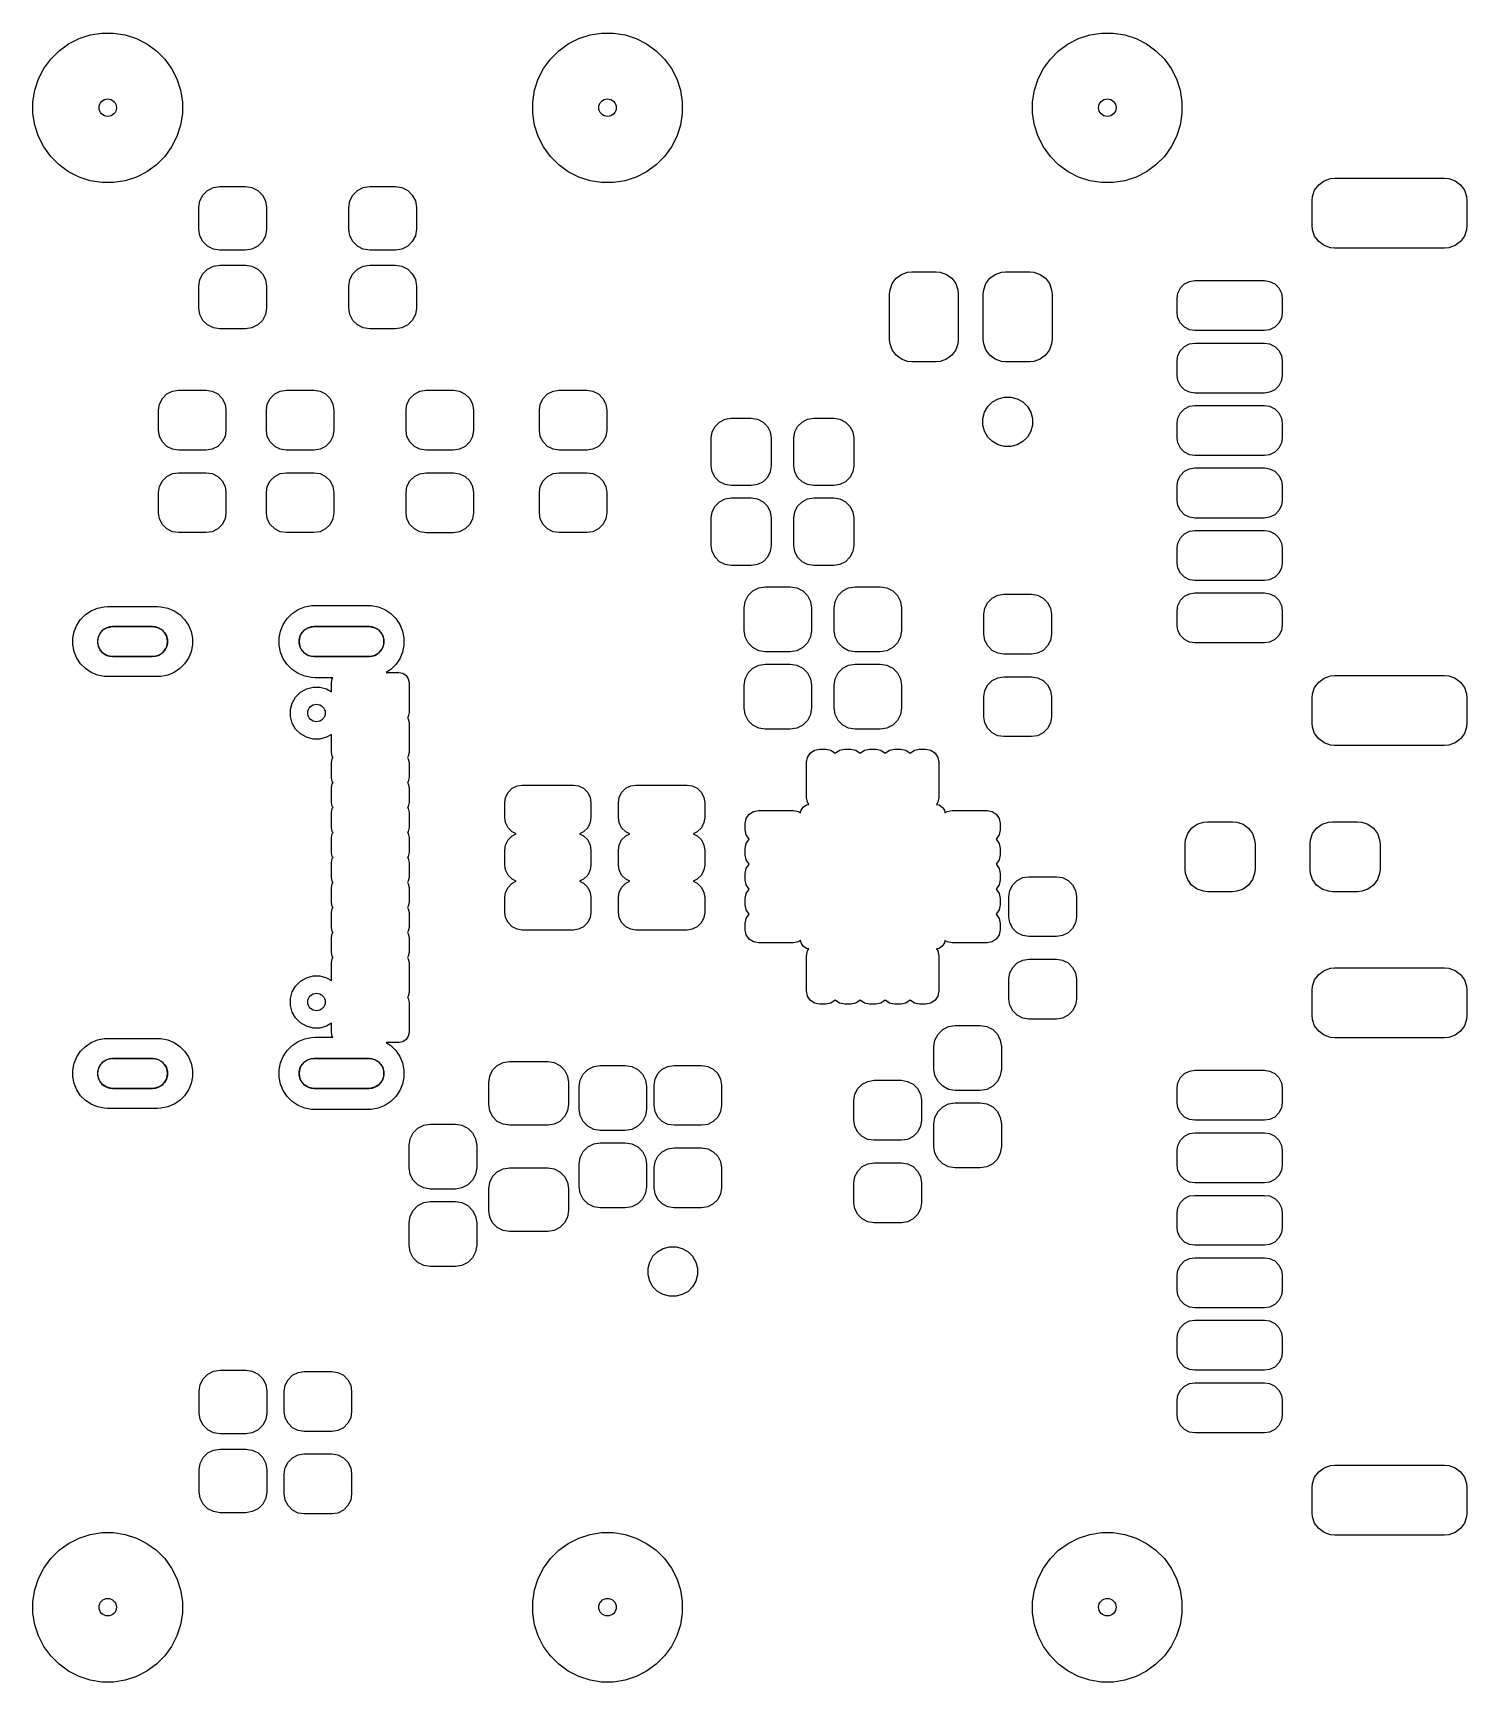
# Model space of a CAD drawing. Extents: x 5.38 to 6.51, y -4.6 to -3.3.
import ezdxf

# ---------------------------------------------------------------- set-up
doc = ezdxf.new("R2010")
doc.units = 0
doc.header["$MEASUREMENT"] = 0
doc.layers.add('BLACK', color=7, linetype='CONTINUOUS')

msp = doc.modelspace()

# ---------------------------------------------------------------- linework, layer by layer
at = {"layer": 'BLACK', "linetype": 'CONTINUOUS'}
for p, q in [((5.3984, -3.314), (5.4059, -3.3086)), ((5.4059, -3.3086), (5.4142, -3.3044)), ((5.4142, -3.3044), (5.423, -3.3015)), ((5.423, -3.3015), (5.4321, -3.3001)), ((5.4321, -3.3001), (5.4414, -3.3001)), ((5.4414, -3.3001), (5.4506, -3.3015)), ((5.4506, -3.3015), (5.4594, -3.3044)), ((5.4594, -3.3044), (5.4676, -3.3086)), ((5.4676, -3.3086), (5.4751, -3.314)), ((5.7921, -3.314), (5.7996, -3.3086)), ((5.7996, -3.3086), (5.8079, -3.3044)), ((5.8079, -3.3044), (5.8167, -3.3015)), ((5.8167, -3.3015), (5.8258, -3.3001)), ((5.8258, -3.3001), (5.8351, -3.3001)), ((5.8351, -3.3001), (5.8443, -3.3015)), ((5.8443, -3.3015), (5.8531, -3.3044)), ((5.8531, -3.3044), (5.8613, -3.3086)), ((5.8613, -3.3086), (5.8688, -3.314)), ((6.1858, -3.314), (6.1933, -3.3086)), ((6.1933, -3.3086), (6.2016, -3.3044)), ((6.2016, -3.3044), (6.2104, -3.3015)), ((6.2104, -3.3015), (6.2195, -3.3001)), ((6.2195, -3.3001), (6.2288, -3.3001)), ((6.2288, -3.3001), (6.238, -3.3015)), ((6.238, -3.3015), (6.2468, -3.3044)), ((6.2468, -3.3044), (6.255, -3.3086)), ((6.255, -3.3086), (6.2625, -3.314)), ((5.3864, -3.3281), (5.3919, -3.3206)), ((5.3919, -3.3206), (5.3984, -3.314)), ((5.4751, -3.314), (5.4817, -3.3206)), ((5.4817, -3.3206), (5.4871, -3.3281)), ((5.7801, -3.3281), (5.7856, -3.3206)), ((5.7856, -3.3206), (5.7921, -3.314)), ((5.8688, -3.314), (5.8754, -3.3206)), ((5.8754, -3.3206), (5.8808, -3.3281)), ((6.1738, -3.3281), (6.1793, -3.3206)), ((6.1793, -3.3206), (6.1858, -3.314)), ((6.2625, -3.314), (6.2691, -3.3206)), ((6.2691, -3.3206), (6.2745, -3.3281)), ((5.3793, -3.3452), (5.3822, -3.3363)), ((5.3822, -3.3363), (5.3864, -3.3281)), ((5.4871, -3.3281), (5.4913, -3.3363)), ((5.4913, -3.3363), (5.4942, -3.3452)), ((5.773, -3.3452), (5.7759, -3.3363)), ((5.7759, -3.3363), (5.7801, -3.3281)), ((5.8808, -3.3281), (5.885, -3.3363)), ((5.885, -3.3363), (5.8879, -3.3452)), ((6.1667, -3.3452), (6.1696, -3.3363)), ((6.1696, -3.3363), (6.1738, -3.3281)), ((6.2745, -3.3281), (6.2787, -3.3363)), ((6.2787, -3.3363), (6.2816, -3.3452)), ((5.3779, -3.3543), (5.3793, -3.3452)), ((5.4942, -3.3452), (5.4956, -3.3543)), ((5.7716, -3.3543), (5.773, -3.3452)), ((5.8879, -3.3452), (5.8893, -3.3543)), ((6.1653, -3.3543), (6.1667, -3.3452)), ((6.2816, -3.3452), (6.283, -3.3543)), ((5.3779, -3.3636), (5.3779, -3.3543)), ((5.3793, -3.3727), (5.3779, -3.3636)), ((5.4956, -3.3636), (5.4942, -3.3727)), ((5.4956, -3.3543), (5.4956, -3.3636)), ((5.7716, -3.3636), (5.7716, -3.3543)), ((5.773, -3.3727), (5.7716, -3.3636)), ((5.8893, -3.3636), (5.8879, -3.3727)), ((5.8893, -3.3543), (5.8893, -3.3636)), ((6.1653, -3.3636), (6.1653, -3.3543)), ((6.1667, -3.3727), (6.1653, -3.3636)), ((6.283, -3.3636), (6.2816, -3.3727)), ((6.283, -3.3543), (6.283, -3.3636)), ((5.3822, -3.3815), (5.3793, -3.3727)), ((5.4942, -3.3727), (5.4913, -3.3815)), ((5.7759, -3.3815), (5.773, -3.3727)), ((5.8879, -3.3727), (5.885, -3.3815)), ((6.1696, -3.3815), (6.1667, -3.3727)), ((6.2816, -3.3727), (6.2787, -3.3815)), ((5.3864, -3.3898), (5.3822, -3.3815)), ((5.3919, -3.3973), (5.3864, -3.3898)), ((5.4871, -3.3898), (5.4817, -3.3973)), ((5.4913, -3.3815), (5.4871, -3.3898)), ((5.7801, -3.3898), (5.7759, -3.3815)), ((5.7856, -3.3973), (5.7801, -3.3898)), ((5.8808, -3.3898), (5.8754, -3.3973)), ((5.885, -3.3815), (5.8808, -3.3898)), ((6.1738, -3.3898), (6.1696, -3.3815)), ((6.1793, -3.3973), (6.1738, -3.3898)), ((6.2745, -3.3898), (6.2691, -3.3973)), ((6.2787, -3.3815), (6.2745, -3.3898)), ((5.3984, -3.4038), (5.3919, -3.3973)), ((5.4817, -3.3973), (5.4751, -3.4038)), ((5.7921, -3.4038), (5.7856, -3.3973)), ((5.8754, -3.3973), (5.8688, -3.4038)), ((6.1858, -3.4038), (6.1793, -3.3973)), ((6.2691, -3.3973), (6.2625, -3.4038)), ((5.4059, -3.4093), (5.3984, -3.4038)), ((5.4142, -3.4135), (5.4059, -3.4093)), ((5.423, -3.4164), (5.4142, -3.4135)), ((5.4594, -3.4135), (5.4506, -3.4164)), ((5.4676, -3.4093), (5.4594, -3.4135)), ((5.4751, -3.4038), (5.4676, -3.4093)), ((5.7996, -3.4093), (5.7921, -3.4038)), ((5.8079, -3.4135), (5.7996, -3.4093)), ((5.8167, -3.4164), (5.8079, -3.4135)), ((5.8531, -3.4135), (5.8443, -3.4164)), ((5.8613, -3.4093), (5.8531, -3.4135)), ((5.8688, -3.4038), (5.8613, -3.4093)), ((6.1933, -3.4093), (6.1858, -3.4038)), ((6.2016, -3.4135), (6.1933, -3.4093)), ((6.2104, -3.4164), (6.2016, -3.4135)), ((6.2468, -3.4135), (6.238, -3.4164)), ((6.255, -3.4093), (6.2468, -3.4135)), ((6.2625, -3.4038), (6.255, -3.4093)), ((6.3949, -3.4164), (6.3999, -3.4147)), ((6.3999, -3.4147), (6.4032, -3.4144)), ((6.4032, -3.4144), (6.4898, -3.4144)), ((6.4898, -3.4144), (6.4931, -3.4147)), ((6.4931, -3.4147), (6.4981, -3.4164)), ((5.4321, -3.4178), (5.423, -3.4164)), ((5.4414, -3.4178), (5.4321, -3.4178)), ((5.4506, -3.4164), (5.4414, -3.4178)), ((5.5094, -3.4323), (5.5118, -3.4277)), ((5.5118, -3.4277), (5.5154, -3.4241)), ((5.5154, -3.4241), (5.52, -3.4218)), ((5.52, -3.4218), (5.5251, -3.4209)), ((5.5251, -3.4209), (5.5453, -3.4209)), ((5.5453, -3.4209), (5.5504, -3.4218)), ((5.5504, -3.4218), (5.555, -3.4241)), ((5.555, -3.4241), (5.5586, -3.4277)), ((5.5586, -3.4277), (5.561, -3.4323)), ((5.6275, -3.4323), (5.6299, -3.4277)), ((5.6299, -3.4277), (5.6335, -3.4241)), ((5.6335, -3.4241), (5.6381, -3.4218)), ((5.6381, -3.4218), (5.6432, -3.4209)), ((5.6432, -3.4209), (5.6634, -3.4209)), ((5.6634, -3.4209), (5.6685, -3.4218)), ((5.6685, -3.4218), (5.6731, -3.4241)), ((5.6731, -3.4241), (5.6767, -3.4277)), ((5.6767, -3.4277), (5.6791, -3.4323)), ((5.8258, -3.4178), (5.8167, -3.4164)), ((5.8351, -3.4178), (5.8258, -3.4178)), ((5.8443, -3.4164), (5.8351, -3.4178)), ((6.2195, -3.4178), (6.2104, -3.4164)), ((6.2288, -3.4178), (6.2195, -3.4178)), ((6.238, -3.4164), (6.2288, -3.4178)), ((6.3855, -3.4321), (6.3858, -3.4288)), ((6.3858, -3.4288), (6.3875, -3.4238)), ((6.3875, -3.4238), (6.3907, -3.4196)), ((6.3907, -3.4196), (6.3949, -3.4164)), ((6.4981, -3.4164), (6.5023, -3.4196)), ((6.5023, -3.4196), (6.5055, -3.4238)), ((6.5055, -3.4238), (6.5072, -3.4288)), ((6.5072, -3.4288), (6.5075, -3.4321)), ((5.5086, -3.4374), (5.5094, -3.4323)), ((5.5086, -3.4547), (5.5086, -3.4374)), ((5.561, -3.4323), (5.5618, -3.4374)), ((5.5618, -3.4374), (5.5618, -3.4547)), ((5.6267, -3.4374), (5.6275, -3.4323)), ((5.6267, -3.4547), (5.6267, -3.4374)), ((5.6791, -3.4323), (5.6799, -3.4374)), ((5.6799, -3.4374), (5.6799, -3.4547)), ((6.3855, -3.4518), (6.3855, -3.4321)), ((6.5075, -3.4321), (6.5075, -3.4518)), ((5.5094, -3.4598), (5.5086, -3.4547)), ((5.5618, -3.4547), (5.561, -3.4598)), ((5.6275, -3.4598), (5.6267, -3.4547)), ((5.6799, -3.4547), (5.6791, -3.4598)), ((6.3858, -3.4551), (6.3855, -3.4518)), ((6.5075, -3.4518), (6.5072, -3.4551)), ((5.5118, -3.4643), (5.5094, -3.4598)), ((5.5154, -3.468), (5.5118, -3.4643)), ((5.5586, -3.4643), (5.555, -3.468)), ((5.561, -3.4598), (5.5586, -3.4643)), ((5.6299, -3.4643), (5.6275, -3.4598)), ((5.6335, -3.468), (5.6299, -3.4643)), ((5.6767, -3.4643), (5.6731, -3.468)), ((5.6791, -3.4598), (5.6767, -3.4643)), ((6.3875, -3.4601), (6.3858, -3.4551)), ((6.3907, -3.4643), (6.3875, -3.4601)), ((6.3949, -3.4674), (6.3907, -3.4643)), ((6.3999, -3.4692), (6.3949, -3.4674)), ((6.4981, -3.4674), (6.4931, -3.4692)), ((6.5023, -3.4643), (6.4981, -3.4674)), ((6.5055, -3.4601), (6.5023, -3.4643)), ((6.5072, -3.4551), (6.5055, -3.4601)), ((5.52, -3.4703), (5.5154, -3.468)), ((5.5251, -3.4711), (5.52, -3.4703)), ((5.5453, -3.4711), (5.5251, -3.4711)), ((5.5504, -3.4703), (5.5453, -3.4711)), ((5.555, -3.468), (5.5504, -3.4703)), ((5.6381, -3.4703), (5.6335, -3.468)), ((5.6432, -3.4711), (5.6381, -3.4703)), ((5.6634, -3.4711), (5.6432, -3.4711)), ((5.6685, -3.4703), (5.6634, -3.4711)), ((5.6731, -3.468), (5.6685, -3.4703)), ((6.4032, -3.4695), (6.3999, -3.4692)), ((6.4898, -3.4695), (6.4032, -3.4695)), ((6.4931, -3.4692), (6.4898, -3.4695)), ((5.5094, -3.4943), (5.5118, -3.4897)), ((5.5118, -3.4897), (5.5154, -3.4861)), ((5.5154, -3.4861), (5.52, -3.4838)), ((5.52, -3.4838), (5.5251, -3.483)), ((5.5251, -3.483), (5.5453, -3.483)), ((5.5453, -3.483), (5.5504, -3.4838)), ((5.5504, -3.4838), (5.555, -3.4861)), ((5.555, -3.4861), (5.5586, -3.4897)), ((5.5586, -3.4897), (5.561, -3.4943)), ((5.6275, -3.4943), (5.6299, -3.4897)), ((5.6299, -3.4897), (5.6335, -3.4861)), ((5.6335, -3.4861), (5.6381, -3.4838)), ((5.6381, -3.4838), (5.6432, -3.483)), ((5.6432, -3.483), (5.6634, -3.483)), ((5.6634, -3.483), (5.6685, -3.4838)), ((5.6685, -3.4838), (5.6731, -3.4861)), ((5.6731, -3.4861), (5.6767, -3.4897)), ((5.6767, -3.4897), (5.6791, -3.4943)), ((6.0547, -3.4975), (6.0578, -3.4933)), ((6.0578, -3.4933), (6.062, -3.4902)), ((6.062, -3.4902), (6.0669, -3.4885)), ((6.0669, -3.4885), (6.0701, -3.4882)), ((6.0701, -3.4882), (6.0893, -3.4882)), ((6.0893, -3.4882), (6.0926, -3.4885)), ((6.0926, -3.4885), (6.0975, -3.4902)), ((6.0975, -3.4902), (6.1017, -3.4933)), ((6.1017, -3.4933), (6.1048, -3.4975)), ((6.1285, -3.4975), (6.1316, -3.4933)), ((6.1316, -3.4933), (6.1358, -3.4902)), ((6.1358, -3.4902), (6.1407, -3.4885)), ((6.1407, -3.4885), (6.1439, -3.4882)), ((6.1439, -3.4882), (6.1631, -3.4882)), ((6.1631, -3.4882), (6.1664, -3.4885)), ((6.1664, -3.4885), (6.1713, -3.4902)), ((6.1713, -3.4902), (6.1755, -3.4933)), ((6.1755, -3.4933), (6.1786, -3.4975)), ((5.5086, -3.4994), (5.5094, -3.4943)), ((5.5086, -3.5167), (5.5086, -3.4994)), ((5.561, -3.4943), (5.5618, -3.4994)), ((5.5618, -3.4994), (5.5618, -3.5167)), ((5.6267, -3.4994), (5.6275, -3.4943)), ((5.6267, -3.5167), (5.6267, -3.4994)), ((5.6791, -3.4943), (5.6799, -3.4994)), ((5.6799, -3.4994), (5.6799, -3.5167)), ((6.0527, -3.5057), (6.053, -3.5024)), ((6.0527, -3.5416), (6.0527, -3.5057)), ((6.053, -3.5024), (6.0547, -3.4975)), ((6.1048, -3.4975), (6.1065, -3.5024)), ((6.1065, -3.5024), (6.1068, -3.5057)), ((6.1068, -3.5057), (6.1068, -3.5416)), ((6.1265, -3.5057), (6.1268, -3.5024)), ((6.1265, -3.5416), (6.1265, -3.5057)), ((6.1268, -3.5024), (6.1285, -3.4975)), ((6.1786, -3.4975), (6.1803, -3.5024)), ((6.1803, -3.5024), (6.1806, -3.5057)), ((6.1806, -3.5057), (6.1806, -3.5416)), ((6.2792, -3.5089), (6.2797, -3.5049)), ((6.2797, -3.5049), (6.2817, -3.5009)), ((6.2817, -3.5009), (6.2849, -3.4976)), ((6.2849, -3.4976), (6.289, -3.4957)), ((6.289, -3.4957), (6.293, -3.4951)), ((6.293, -3.4951), (6.3481, -3.4951)), ((6.3481, -3.4951), (6.352, -3.4957)), ((6.352, -3.4957), (6.3561, -3.4976)), ((6.3561, -3.4976), (6.3593, -3.5009)), ((6.3593, -3.5009), (6.3613, -3.5049)), ((6.3613, -3.5049), (6.3619, -3.5089)), ((5.5094, -3.5218), (5.5086, -3.5167)), ((5.5618, -3.5167), (5.561, -3.5218)), ((5.6275, -3.5218), (5.6267, -3.5167)), ((5.6799, -3.5167), (5.6791, -3.5218)), ((6.2792, -3.5207), (6.2792, -3.5089)), ((6.3619, -3.5089), (6.3619, -3.5207)), ((5.5118, -3.5264), (5.5094, -3.5218)), ((5.5154, -3.53), (5.5118, -3.5264)), ((5.52, -3.5323), (5.5154, -3.53)), ((5.5251, -3.5331), (5.52, -3.5323)), ((5.5504, -3.5323), (5.5453, -3.5331)), ((5.555, -3.53), (5.5504, -3.5323)), ((5.5586, -3.5264), (5.555, -3.53)), ((5.561, -3.5218), (5.5586, -3.5264)), ((5.6299, -3.5264), (5.6275, -3.5218)), ((5.6335, -3.53), (5.6299, -3.5264)), ((5.6381, -3.5323), (5.6335, -3.53)), ((5.6432, -3.5331), (5.6381, -3.5323)), ((5.6685, -3.5323), (5.6634, -3.5331)), ((5.6731, -3.53), (5.6685, -3.5323)), ((5.6767, -3.5264), (5.6731, -3.53)), ((5.6791, -3.5218), (5.6767, -3.5264)), ((6.2797, -3.5246), (6.2792, -3.5207)), ((6.2817, -3.5287), (6.2797, -3.5246)), ((6.2849, -3.5319), (6.2817, -3.5287)), ((6.289, -3.5339), (6.2849, -3.5319)), ((6.3561, -3.5319), (6.352, -3.5339)), ((6.3593, -3.5287), (6.3561, -3.5319)), ((6.3613, -3.5246), (6.3593, -3.5287)), ((6.3619, -3.5207), (6.3613, -3.5246)), ((5.5453, -3.5331), (5.5251, -3.5331)), ((5.6634, -3.5331), (5.6432, -3.5331)), ((6.053, -3.5448), (6.0527, -3.5416)), ((6.0547, -3.5497), (6.053, -3.5448)), ((6.1065, -3.5448), (6.1048, -3.5497)), ((6.1068, -3.5416), (6.1065, -3.5448)), ((6.1268, -3.5448), (6.1265, -3.5416)), ((6.1285, -3.5497), (6.1268, -3.5448)), ((6.1803, -3.5448), (6.1786, -3.5497)), ((6.1806, -3.5416), (6.1803, -3.5448)), ((6.2849, -3.5469), (6.289, -3.5449)), ((6.293, -3.5344), (6.289, -3.5339)), ((6.289, -3.5449), (6.293, -3.5443)), ((6.3481, -3.5344), (6.293, -3.5344)), ((6.293, -3.5443), (6.3481, -3.5443)), ((6.352, -3.5339), (6.3481, -3.5344)), ((6.3481, -3.5443), (6.352, -3.5449)), ((6.352, -3.5449), (6.3561, -3.5469)), ((6.0578, -3.5539), (6.0547, -3.5497)), ((6.062, -3.557), (6.0578, -3.5539)), ((6.0669, -3.5588), (6.062, -3.557)), ((6.0701, -3.5591), (6.0669, -3.5588)), ((6.0926, -3.5588), (6.0893, -3.5591)), ((6.0975, -3.557), (6.0926, -3.5588)), ((6.1017, -3.5539), (6.0975, -3.557)), ((6.1048, -3.5497), (6.1017, -3.5539)), ((6.1316, -3.5539), (6.1285, -3.5497)), ((6.1358, -3.557), (6.1316, -3.5539)), ((6.1407, -3.5588), (6.1358, -3.557)), ((6.1439, -3.5591), (6.1407, -3.5588)), ((6.1664, -3.5588), (6.1631, -3.5591)), ((6.1713, -3.557), (6.1664, -3.5588)), ((6.1755, -3.5539), (6.1713, -3.557)), ((6.1786, -3.5497), (6.1755, -3.5539)), ((6.2792, -3.5581), (6.2797, -3.5541)), ((6.2792, -3.5699), (6.2792, -3.5581)), ((6.2797, -3.5541), (6.2817, -3.5501)), ((6.2817, -3.5501), (6.2849, -3.5469)), ((6.3561, -3.5469), (6.3593, -3.5501)), ((6.3593, -3.5501), (6.3613, -3.5541)), ((6.3613, -3.5541), (6.3619, -3.5581)), ((6.3619, -3.5581), (6.3619, -3.5699)), ((6.0893, -3.5591), (6.0701, -3.5591)), ((6.1631, -3.5591), (6.1439, -3.5591)), ((6.2797, -3.5738), (6.2792, -3.5699)), ((6.3619, -3.5699), (6.3613, -3.5738)), ((5.4798, -3.5879), (5.4833, -3.5844)), ((5.4833, -3.5844), (5.4877, -3.5822)), ((5.4877, -3.5822), (5.4925, -3.5814)), ((5.4925, -3.5814), (5.5142, -3.5814)), ((5.5142, -3.5814), (5.519, -3.5822)), ((5.519, -3.5822), (5.5234, -3.5844)), ((5.5234, -3.5844), (5.5269, -3.5879)), ((5.5648, -3.5879), (5.5683, -3.5844)), ((5.5683, -3.5844), (5.5727, -3.5822)), ((5.5727, -3.5822), (5.5775, -3.5814)), ((5.5775, -3.5814), (5.5992, -3.5814)), ((5.5992, -3.5814), (5.604, -3.5822)), ((5.604, -3.5822), (5.6084, -3.5844)), ((5.6084, -3.5844), (5.6119, -3.5879)), ((5.6748, -3.5879), (5.6783, -3.5845)), ((5.6783, -3.5845), (5.6827, -3.5822)), ((5.6827, -3.5822), (5.6875, -3.5815)), ((5.6875, -3.5815), (5.7092, -3.5815)), ((5.7092, -3.5815), (5.714, -3.5822)), ((5.714, -3.5822), (5.7184, -3.5845)), ((5.7184, -3.5845), (5.7219, -3.5879)), ((5.7798, -3.5879), (5.7833, -3.5844)), ((5.7833, -3.5844), (5.7877, -3.5822)), ((5.7877, -3.5822), (5.7925, -3.5814)), ((5.7925, -3.5814), (5.8142, -3.5814)), ((5.8142, -3.5814), (5.819, -3.5822)), ((5.819, -3.5822), (5.8234, -3.5844)), ((5.8234, -3.5844), (5.8269, -3.5879)), ((6.2817, -3.5779), (6.2797, -3.5738)), ((6.2849, -3.5811), (6.2817, -3.5779)), ((6.289, -3.5831), (6.2849, -3.5811)), ((6.293, -3.5837), (6.289, -3.5831)), ((6.3481, -3.5837), (6.293, -3.5837)), ((6.352, -3.5831), (6.3481, -3.5837)), ((6.3561, -3.5811), (6.352, -3.5831)), ((6.3593, -3.5779), (6.3561, -3.5811)), ((6.3613, -3.5738), (6.3593, -3.5779)), ((5.4768, -3.5972), (5.4775, -3.5923)), ((5.4768, -3.6129), (5.4768, -3.5972)), ((5.4775, -3.5923), (5.4798, -3.5879)), ((5.5269, -3.5879), (5.5292, -3.5923)), ((5.5292, -3.5923), (5.5299, -3.5972)), ((5.5299, -3.5972), (5.5299, -3.6129)), ((5.5618, -3.5972), (5.5625, -3.5923)), ((5.5618, -3.6129), (5.5618, -3.5972)), ((5.5625, -3.5923), (5.5648, -3.5879)), ((5.6119, -3.5879), (5.6142, -3.5923)), ((5.6142, -3.5923), (5.6149, -3.5972)), ((5.6149, -3.5972), (5.6149, -3.6129)), ((5.6718, -3.5972), (5.6725, -3.5923)), ((5.6718, -3.613), (5.6718, -3.5972)), ((5.6725, -3.5923), (5.6748, -3.5879)), ((5.7219, -3.5879), (5.7242, -3.5923)), ((5.7242, -3.5923), (5.7249, -3.5972)), ((5.7249, -3.5972), (5.7249, -3.613)), ((5.7768, -3.5972), (5.7775, -3.5923)), ((5.7768, -3.6129), (5.7768, -3.5972)), ((5.7775, -3.5923), (5.7798, -3.5879)), ((5.8269, -3.5879), (5.8292, -3.5923)), ((5.8292, -3.5923), (5.8299, -3.5972)), ((5.8299, -3.5972), (5.8299, -3.6129)), ((6.1275, -3.5988), (6.1301, -3.5943)), ((6.1301, -3.5943), (6.1337, -3.5907)), ((6.1337, -3.5907), (6.1381, -3.5881)), ((6.1381, -3.5881), (6.1431, -3.5868)), ((6.1431, -3.5868), (6.1482, -3.5868)), ((6.1482, -3.5868), (6.1532, -3.5881)), ((6.1532, -3.5881), (6.1577, -3.5907)), ((6.1577, -3.5907), (6.1613, -3.5943)), ((6.1613, -3.5943), (6.1639, -3.5988)), ((6.2817, -3.5993), (6.2849, -3.5961)), ((6.2849, -3.5961), (6.289, -3.5941)), ((6.289, -3.5941), (6.293, -3.5935)), ((6.293, -3.5935), (6.3481, -3.5935)), ((6.3481, -3.5935), (6.352, -3.5941)), ((6.352, -3.5941), (6.3561, -3.5961)), ((6.3561, -3.5961), (6.3593, -3.5993)), ((5.913, -3.6143), (5.9153, -3.61)), ((5.9153, -3.61), (5.9187, -3.6065)), ((5.9187, -3.6065), (5.9231, -3.6042)), ((5.9231, -3.6042), (5.928, -3.6035)), ((5.928, -3.6035), (5.9437, -3.6035)), ((5.9437, -3.6035), (5.9486, -3.6042)), ((5.9486, -3.6042), (5.953, -3.6065)), ((5.953, -3.6065), (5.9565, -3.61)), ((5.9565, -3.61), (5.9587, -3.6143)), ((5.978, -3.6143), (5.9802, -3.61)), ((5.9802, -3.61), (5.9837, -3.6065)), ((5.9837, -3.6065), (5.9881, -3.6042)), ((5.9881, -3.6042), (5.993, -3.6035)), ((5.993, -3.6035), (6.0087, -3.6035)), ((6.0087, -3.6035), (6.0136, -3.6042)), ((6.0136, -3.6042), (6.018, -3.6065)), ((6.018, -3.6065), (6.0214, -3.61)), ((6.0214, -3.61), (6.0237, -3.6143)), ((6.1262, -3.6037), (6.1275, -3.5988)), ((6.1262, -3.6089), (6.1262, -3.6037)), ((6.1275, -3.6138), (6.1262, -3.6089)), ((6.1639, -3.5988), (6.1652, -3.6037)), ((6.1652, -3.6089), (6.1639, -3.6138)), ((6.1652, -3.6037), (6.1652, -3.6089)), ((6.2792, -3.6073), (6.2797, -3.6034)), ((6.2792, -3.6191), (6.2792, -3.6073)), ((6.2797, -3.6034), (6.2817, -3.5993)), ((6.3593, -3.5993), (6.3613, -3.6034)), ((6.3613, -3.6034), (6.3619, -3.6073)), ((6.3619, -3.6073), (6.3619, -3.6191)), ((5.4775, -3.6178), (5.4768, -3.6129)), ((5.4798, -3.6222), (5.4775, -3.6178)), ((5.4833, -3.6257), (5.4798, -3.6222)), ((5.5269, -3.6222), (5.5234, -3.6257)), ((5.5292, -3.6178), (5.5269, -3.6222)), ((5.5299, -3.6129), (5.5292, -3.6178)), ((5.5625, -3.6178), (5.5618, -3.6129)), ((5.5648, -3.6222), (5.5625, -3.6178)), ((5.5683, -3.6257), (5.5648, -3.6222)), ((5.6119, -3.6222), (5.6084, -3.6257)), ((5.6142, -3.6178), (5.6119, -3.6222)), ((5.6149, -3.6129), (5.6142, -3.6178)), ((5.6725, -3.6178), (5.6718, -3.613)), ((5.6748, -3.6222), (5.6725, -3.6178)), ((5.6783, -3.6257), (5.6748, -3.6222)), ((5.7219, -3.6222), (5.7184, -3.6257)), ((5.7242, -3.6178), (5.7219, -3.6222)), ((5.7249, -3.613), (5.7242, -3.6178)), ((5.7775, -3.6178), (5.7768, -3.6129)), ((5.7798, -3.6222), (5.7775, -3.6178)), ((5.7833, -3.6257), (5.7798, -3.6222)), ((5.8269, -3.6222), (5.8234, -3.6257)), ((5.8292, -3.6178), (5.8269, -3.6222)), ((5.8299, -3.6129), (5.8292, -3.6178)), ((5.9122, -3.6192), (5.913, -3.6143)), ((5.9122, -3.6409), (5.9122, -3.6192)), ((5.9587, -3.6143), (5.9595, -3.6192)), ((5.9595, -3.6192), (5.9595, -3.6409)), ((5.9772, -3.6192), (5.978, -3.6143)), ((5.9772, -3.6409), (5.9772, -3.6192)), ((6.0237, -3.6143), (6.0244, -3.6192)), ((6.0244, -3.6192), (6.0244, -3.6409)), ((6.1301, -3.6183), (6.1275, -3.6138)), ((6.1337, -3.6219), (6.1301, -3.6183)), ((6.1381, -3.6245), (6.1337, -3.6219)), ((6.1577, -3.6219), (6.1532, -3.6245)), ((6.1613, -3.6183), (6.1577, -3.6219)), ((6.1639, -3.6138), (6.1613, -3.6183)), ((6.2797, -3.623), (6.2792, -3.6191)), ((6.2817, -3.6271), (6.2797, -3.623)), ((6.3613, -3.623), (6.3593, -3.6271)), ((6.3619, -3.6191), (6.3613, -3.623)), ((5.4877, -3.6279), (5.4833, -3.6257)), ((5.4925, -3.6287), (5.4877, -3.6279)), ((5.5142, -3.6287), (5.4925, -3.6287)), ((5.519, -3.6279), (5.5142, -3.6287)), ((5.5234, -3.6257), (5.519, -3.6279)), ((5.5727, -3.6279), (5.5683, -3.6257)), ((5.5775, -3.6287), (5.5727, -3.6279)), ((5.5992, -3.6287), (5.5775, -3.6287)), ((5.604, -3.6279), (5.5992, -3.6287)), ((5.6084, -3.6257), (5.604, -3.6279)), ((5.6827, -3.6279), (5.6783, -3.6257)), ((5.6875, -3.6287), (5.6827, -3.6279)), ((5.7092, -3.6287), (5.6875, -3.6287)), ((5.714, -3.6279), (5.7092, -3.6287)), ((5.7184, -3.6257), (5.714, -3.6279)), ((5.7877, -3.6279), (5.7833, -3.6257)), ((5.7925, -3.6287), (5.7877, -3.6279)), ((5.8142, -3.6287), (5.7925, -3.6287)), ((5.819, -3.6279), (5.8142, -3.6287)), ((5.8234, -3.6257), (5.819, -3.6279)), ((6.1431, -3.6258), (6.1381, -3.6245)), ((6.1482, -3.6258), (6.1431, -3.6258)), ((6.1532, -3.6245), (6.1482, -3.6258)), ((6.2849, -3.6303), (6.2817, -3.6271)), ((6.289, -3.6323), (6.2849, -3.6303)), ((6.293, -3.6329), (6.289, -3.6323)), ((6.3481, -3.6329), (6.293, -3.6329)), ((6.352, -3.6323), (6.3481, -3.6329)), ((6.3561, -3.6303), (6.352, -3.6323)), ((6.3593, -3.6271), (6.3561, -3.6303)), ((5.4798, -3.6529), (5.4833, -3.6494)), ((5.4833, -3.6494), (5.4877, -3.6471)), ((5.4877, -3.6471), (5.4925, -3.6464)), ((5.4925, -3.6464), (5.5142, -3.6464)), ((5.5142, -3.6464), (5.519, -3.6471)), ((5.519, -3.6471), (5.5234, -3.6494)), ((5.5234, -3.6494), (5.5269, -3.6529)), ((5.5648, -3.6529), (5.5683, -3.6494)), ((5.5683, -3.6494), (5.5727, -3.6471)), ((5.5727, -3.6471), (5.5775, -3.6464)), ((5.5775, -3.6464), (5.5992, -3.6464)), ((5.5992, -3.6464), (5.604, -3.6471)), ((5.604, -3.6471), (5.6084, -3.6494)), ((5.6084, -3.6494), (5.6119, -3.6529)), ((5.6748, -3.6529), (5.6783, -3.6494)), ((5.6783, -3.6494), (5.6827, -3.6472)), ((5.6827, -3.6472), (5.6875, -3.6464)), ((5.6875, -3.6464), (5.7092, -3.6464)), ((5.7092, -3.6464), (5.714, -3.6472)), ((5.714, -3.6472), (5.7184, -3.6494)), ((5.7184, -3.6494), (5.7219, -3.6529)), ((5.7798, -3.6529), (5.7833, -3.6494)), ((5.7833, -3.6494), (5.7877, -3.6471)), ((5.7877, -3.6471), (5.7925, -3.6464)), ((5.7925, -3.6464), (5.8142, -3.6464)), ((5.8142, -3.6464), (5.819, -3.6471)), ((5.819, -3.6471), (5.8234, -3.6494)), ((5.8234, -3.6494), (5.8269, -3.6529)), ((5.913, -3.6457), (5.9122, -3.6409)), ((5.9153, -3.6501), (5.913, -3.6457)), ((5.9587, -3.6457), (5.9565, -3.6501)), ((5.9595, -3.6409), (5.9587, -3.6457)), ((5.978, -3.6457), (5.9772, -3.6409)), ((5.9802, -3.6501), (5.978, -3.6457)), ((6.0237, -3.6457), (6.0214, -3.6501)), ((6.0244, -3.6409), (6.0237, -3.6457)), ((6.2797, -3.6526), (6.2817, -3.6485)), ((6.2817, -3.6485), (6.2849, -3.6453)), ((6.2849, -3.6453), (6.289, -3.6433)), ((6.289, -3.6433), (6.293, -3.6427)), ((6.293, -3.6427), (6.3481, -3.6427)), ((6.3481, -3.6427), (6.352, -3.6433)), ((6.352, -3.6433), (6.3561, -3.6453)), ((6.3561, -3.6453), (6.3593, -3.6485)), ((6.3593, -3.6485), (6.3613, -3.6526)), ((5.4768, -3.6621), (5.4775, -3.6573)), ((5.4768, -3.6779), (5.4768, -3.6621)), ((5.4775, -3.6573), (5.4798, -3.6529)), ((5.5269, -3.6529), (5.5292, -3.6573)), ((5.5292, -3.6573), (5.5299, -3.6621)), ((5.5299, -3.6621), (5.5299, -3.6779)), ((5.5618, -3.6621), (5.5625, -3.6573)), ((5.5618, -3.6779), (5.5618, -3.6621)), ((5.5625, -3.6573), (5.5648, -3.6529)), ((5.6119, -3.6529), (5.6142, -3.6573)), ((5.6142, -3.6573), (5.6149, -3.6621)), ((5.6149, -3.6621), (5.6149, -3.6779)), ((5.6718, -3.6622), (5.6725, -3.6573)), ((5.6718, -3.6779), (5.6718, -3.6622)), ((5.6725, -3.6573), (5.6748, -3.6529)), ((5.7219, -3.6529), (5.7242, -3.6573)), ((5.7242, -3.6573), (5.7249, -3.6622)), ((5.7249, -3.6622), (5.7249, -3.6779)), ((5.7768, -3.6621), (5.7775, -3.6573)), ((5.7768, -3.6779), (5.7768, -3.6621)), ((5.7775, -3.6573), (5.7798, -3.6529)), ((5.8269, -3.6529), (5.8292, -3.6573)), ((5.8292, -3.6573), (5.8299, -3.6621)), ((5.8299, -3.6621), (5.8299, -3.6779)), ((5.9187, -3.6536), (5.9153, -3.6501)), ((5.9231, -3.6558), (5.9187, -3.6536)), ((5.928, -3.6566), (5.9231, -3.6558)), ((5.9437, -3.6566), (5.928, -3.6566)), ((5.9486, -3.6558), (5.9437, -3.6566)), ((5.953, -3.6536), (5.9486, -3.6558)), ((5.9565, -3.6501), (5.953, -3.6536)), ((5.9837, -3.6536), (5.9802, -3.6501)), ((5.9881, -3.6558), (5.9837, -3.6536)), ((5.993, -3.6566), (5.9881, -3.6558)), ((6.0087, -3.6566), (5.993, -3.6566)), ((6.0136, -3.6558), (6.0087, -3.6566)), ((6.018, -3.6536), (6.0136, -3.6558)), ((6.0214, -3.6501), (6.018, -3.6536)), ((6.2792, -3.6565), (6.2797, -3.6526)), ((6.2792, -3.6683), (6.2792, -3.6565)), ((6.3613, -3.6526), (6.3619, -3.6565)), ((6.3619, -3.6565), (6.3619, -3.6683)), ((5.913, -3.6772), (5.9153, -3.6728)), ((5.9153, -3.6728), (5.9187, -3.6693)), ((5.9187, -3.6693), (5.9231, -3.6671)), ((5.9231, -3.6671), (5.928, -3.6663)), ((5.928, -3.6663), (5.9437, -3.6663)), ((5.9437, -3.6663), (5.9486, -3.6671)), ((5.9486, -3.6671), (5.953, -3.6693)), ((5.953, -3.6693), (5.9565, -3.6728)), ((5.9565, -3.6728), (5.9587, -3.6772)), ((5.978, -3.6772), (5.9802, -3.6728)), ((5.9802, -3.6728), (5.9837, -3.6693)), ((5.9837, -3.6693), (5.9881, -3.6671)), ((5.9881, -3.6671), (5.993, -3.6663)), ((5.993, -3.6663), (6.0087, -3.6663)), ((6.0087, -3.6663), (6.0136, -3.6671)), ((6.0136, -3.6671), (6.018, -3.6693)), ((6.018, -3.6693), (6.0214, -3.6728)), ((6.0214, -3.6728), (6.0237, -3.6772)), ((6.2797, -3.6722), (6.2792, -3.6683)), ((6.2817, -3.6763), (6.2797, -3.6722)), ((6.3613, -3.6722), (6.3593, -3.6763)), ((6.3619, -3.6683), (6.3613, -3.6722)), ((5.4775, -3.6827), (5.4768, -3.6779)), ((5.4798, -3.6871), (5.4775, -3.6827)), ((5.4833, -3.6906), (5.4798, -3.6871)), ((5.5269, -3.6871), (5.5234, -3.6906)), ((5.5292, -3.6827), (5.5269, -3.6871)), ((5.5299, -3.6779), (5.5292, -3.6827)), ((5.5625, -3.6827), (5.5618, -3.6779)), ((5.5648, -3.6871), (5.5625, -3.6827)), ((5.5683, -3.6906), (5.5648, -3.6871)), ((5.6119, -3.6871), (5.6084, -3.6906)), ((5.6142, -3.6827), (5.6119, -3.6871)), ((5.6149, -3.6779), (5.6142, -3.6827)), ((5.6725, -3.6828), (5.6718, -3.6779)), ((5.6748, -3.6872), (5.6725, -3.6828)), ((5.6783, -3.6907), (5.6748, -3.6872)), ((5.7219, -3.6872), (5.7184, -3.6907)), ((5.7242, -3.6828), (5.7219, -3.6872)), ((5.7249, -3.6779), (5.7242, -3.6828)), ((5.7775, -3.6827), (5.7768, -3.6779)), ((5.7798, -3.6871), (5.7775, -3.6827)), ((5.7833, -3.6906), (5.7798, -3.6871)), ((5.8269, -3.6871), (5.8234, -3.6906)), ((5.8292, -3.6827), (5.8269, -3.6871)), ((5.8299, -3.6779), (5.8292, -3.6827)), ((5.9122, -3.6821), (5.913, -3.6772)), ((5.9122, -3.7037), (5.9122, -3.6821)), ((5.9587, -3.6772), (5.9595, -3.6821)), ((5.9595, -3.6821), (5.9595, -3.7037)), ((5.9772, -3.6821), (5.978, -3.6772)), ((5.9772, -3.7037), (5.9772, -3.6821)), ((6.0237, -3.6772), (6.0244, -3.6821)), ((6.0244, -3.6821), (6.0244, -3.7037)), ((6.2849, -3.6795), (6.2817, -3.6763)), ((6.289, -3.6815), (6.2849, -3.6795)), ((6.293, -3.6821), (6.289, -3.6815)), ((6.3481, -3.6821), (6.293, -3.6821)), ((6.352, -3.6815), (6.3481, -3.6821)), ((6.3561, -3.6795), (6.352, -3.6815)), ((6.3593, -3.6763), (6.3561, -3.6795)), ((5.4877, -3.6929), (5.4833, -3.6906)), ((5.4925, -3.6936), (5.4877, -3.6929)), ((5.5142, -3.6936), (5.4925, -3.6936)), ((5.519, -3.6929), (5.5142, -3.6936)), ((5.5234, -3.6906), (5.519, -3.6929)), ((5.5727, -3.6929), (5.5683, -3.6906)), ((5.5775, -3.6936), (5.5727, -3.6929)), ((5.5992, -3.6936), (5.5775, -3.6936)), ((5.604, -3.6929), (5.5992, -3.6936)), ((5.6084, -3.6906), (5.604, -3.6929)), ((5.6827, -3.6929), (5.6783, -3.6907)), ((5.6875, -3.6937), (5.6827, -3.6929)), ((5.7092, -3.6937), (5.6875, -3.6937)), ((5.714, -3.6929), (5.7092, -3.6937)), ((5.7184, -3.6907), (5.714, -3.6929)), ((5.7877, -3.6929), (5.7833, -3.6906)), ((5.7925, -3.6936), (5.7877, -3.6929)), ((5.8142, -3.6936), (5.7925, -3.6936)), ((5.819, -3.6929), (5.8142, -3.6936)), ((5.8234, -3.6906), (5.819, -3.6929)), ((6.2797, -3.7018), (6.2817, -3.6977)), ((6.2817, -3.6977), (6.2849, -3.6945)), ((6.2849, -3.6945), (6.289, -3.6925)), ((6.289, -3.6925), (6.293, -3.6919)), ((6.293, -3.6919), (6.3481, -3.6919)), ((6.3481, -3.6919), (6.352, -3.6925)), ((6.352, -3.6925), (6.3561, -3.6945)), ((6.3561, -3.6945), (6.3593, -3.6977)), ((6.3593, -3.6977), (6.3613, -3.7018)), ((5.913, -3.7086), (5.9122, -3.7037)), ((5.9153, -3.713), (5.913, -3.7086)), ((5.9187, -3.7165), (5.9153, -3.713)), ((5.9565, -3.713), (5.953, -3.7165)), ((5.9587, -3.7086), (5.9565, -3.713)), ((5.9595, -3.7037), (5.9587, -3.7086)), ((5.978, -3.7086), (5.9772, -3.7037)), ((5.9802, -3.713), (5.978, -3.7086)), ((5.9837, -3.7165), (5.9802, -3.713)), ((6.0214, -3.713), (6.018, -3.7165)), ((6.0237, -3.7086), (6.0214, -3.713)), ((6.0244, -3.7037), (6.0237, -3.7086)), ((6.2792, -3.7057), (6.2797, -3.7018)), ((6.2792, -3.7175), (6.2792, -3.7057)), ((6.3613, -3.7018), (6.3619, -3.7057)), ((6.3619, -3.7057), (6.3619, -3.7175)), ((5.9231, -3.7187), (5.9187, -3.7165)), ((5.928, -3.7195), (5.9231, -3.7187)), ((5.9437, -3.7195), (5.928, -3.7195)), ((5.9486, -3.7187), (5.9437, -3.7195)), ((5.953, -3.7165), (5.9486, -3.7187)), ((5.9881, -3.7187), (5.9837, -3.7165)), ((5.993, -3.7195), (5.9881, -3.7187)), ((6.0087, -3.7195), (5.993, -3.7195)), ((6.0136, -3.7187), (6.0087, -3.7195)), ((6.018, -3.7165), (6.0136, -3.7187)), ((6.2797, -3.7215), (6.2792, -3.7175)), ((6.2817, -3.7255), (6.2797, -3.7215)), ((6.2849, -3.7287), (6.2817, -3.7255)), ((6.3593, -3.7255), (6.3561, -3.7287)), ((6.3613, -3.7215), (6.3593, -3.7255)), ((6.3619, -3.7175), (6.3613, -3.7215)), ((5.9412, -3.7431), (5.9449, -3.7394)), ((5.9449, -3.7394), (5.9496, -3.737)), ((5.9496, -3.737), (5.9547, -3.7362)), ((5.9547, -3.7362), (5.9744, -3.7362)), ((5.9744, -3.7362), (5.9796, -3.737)), ((5.9796, -3.737), (5.9842, -3.7394)), ((5.9842, -3.7394), (5.9879, -3.7431)), ((6.0121, -3.7431), (6.0158, -3.7394)), ((6.0158, -3.7394), (6.0204, -3.737)), ((6.0204, -3.737), (6.0256, -3.7362)), ((6.0256, -3.7362), (6.0453, -3.7362)), ((6.0453, -3.7362), (6.0504, -3.737)), ((6.0504, -3.737), (6.0551, -3.7394)), ((6.0551, -3.7394), (6.0588, -3.7431)), ((6.289, -3.7307), (6.2849, -3.7287)), ((6.293, -3.7313), (6.289, -3.7307)), ((6.3481, -3.7313), (6.293, -3.7313)), ((6.352, -3.7307), (6.3481, -3.7313)), ((6.3561, -3.7287), (6.352, -3.7307)), ((5.4237, -3.7551), (5.4287, -3.753)), ((5.4287, -3.753), (5.434, -3.752)), ((5.434, -3.752), (5.4367, -3.7519)), ((5.4367, -3.7519), (5.476, -3.7519)), ((5.476, -3.7519), (5.4787, -3.752)), ((5.4787, -3.752), (5.484, -3.753)), ((5.484, -3.753), (5.489, -3.7551)), ((5.5868, -3.7542), (5.592, -3.7521)), ((5.592, -3.7521), (5.5974, -3.751)), ((5.5974, -3.751), (5.6002, -3.7509)), ((5.6002, -3.7509), (5.6416, -3.7509)), ((5.6416, -3.7509), (5.6444, -3.751)), ((5.6444, -3.751), (5.6499, -3.7521)), ((5.6499, -3.7521), (5.655, -3.7542)), ((5.938, -3.753), (5.9388, -3.7478)), ((5.938, -3.7707), (5.938, -3.753)), ((5.9388, -3.7478), (5.9412, -3.7431)), ((5.9879, -3.7431), (5.9903, -3.7478)), ((5.9903, -3.7478), (5.9911, -3.753)), ((5.9911, -3.753), (5.9911, -3.7707)), ((6.0089, -3.753), (6.0097, -3.7478)), ((6.0089, -3.7707), (6.0089, -3.753)), ((6.0097, -3.7478), (6.0121, -3.7431)), ((6.0588, -3.7431), (6.0612, -3.7478)), ((6.0612, -3.7478), (6.062, -3.753)), ((6.062, -3.753), (6.062, -3.7707)), ((6.127, -3.7579), (6.1277, -3.753)), ((6.1277, -3.753), (6.13, -3.7486)), ((6.13, -3.7486), (6.1335, -3.7451)), ((6.1335, -3.7451), (6.1379, -3.7429)), ((6.1379, -3.7429), (6.1427, -3.7421)), ((6.1427, -3.7421), (6.1644, -3.7421)), ((6.1644, -3.7421), (6.1692, -3.7429)), ((6.1692, -3.7429), (6.1736, -3.7451)), ((6.1736, -3.7451), (6.1771, -3.7486)), ((6.1771, -3.7486), (6.1793, -3.753)), ((6.1793, -3.753), (6.1801, -3.7579)), ((6.2792, -3.7549), (6.2797, -3.751)), ((6.2797, -3.751), (6.2817, -3.7469)), ((6.2817, -3.7469), (6.2849, -3.7437)), ((6.2849, -3.7437), (6.289, -3.7417)), ((6.289, -3.7417), (6.293, -3.7411)), ((6.293, -3.7411), (6.3481, -3.7411)), ((6.3481, -3.7411), (6.352, -3.7417)), ((6.352, -3.7417), (6.3561, -3.7437)), ((6.3561, -3.7437), (6.3593, -3.7469)), ((6.3593, -3.7469), (6.3613, -3.751)), ((6.3613, -3.751), (6.3619, -3.7549)), ((5.4103, -3.7714), (5.4124, -3.7664)), ((5.4124, -3.7664), (5.4154, -3.7619)), ((5.4154, -3.7619), (5.4192, -3.7581)), ((5.4192, -3.7581), (5.4237, -3.7551)), ((5.489, -3.7551), (5.4935, -3.7581)), ((5.4935, -3.7581), (5.4973, -3.7619)), ((5.4973, -3.7619), (5.5003, -3.7664)), ((5.5003, -3.7664), (5.5024, -3.7714)), ((5.5729, -3.7711), (5.5751, -3.766)), ((5.5751, -3.766), (5.5782, -3.7613)), ((5.5782, -3.7613), (5.5821, -3.7573)), ((5.5821, -3.7573), (5.5868, -3.7542)), ((5.655, -3.7542), (5.6597, -3.7573)), ((5.6597, -3.7573), (5.6636, -3.7613)), ((5.6636, -3.7613), (5.6668, -3.766)), ((5.6668, -3.766), (5.6689, -3.7711)), ((6.127, -3.7736), (6.127, -3.7579)), ((6.1801, -3.7579), (6.1801, -3.7736)), ((6.2792, -3.7667), (6.2792, -3.7549)), ((6.3619, -3.7549), (6.3619, -3.7667)), ((5.4092, -3.7767), (5.4103, -3.7714)), ((5.4092, -3.7821), (5.4092, -3.7767)), ((5.4289, -3.7779), (5.4297, -3.7749)), ((5.4289, -3.781), (5.4289, -3.7779)), ((5.4297, -3.7749), (5.4312, -3.7722)), ((5.4312, -3.7722), (5.4334, -3.77)), ((5.4334, -3.77), (5.4361, -3.7685)), ((5.4361, -3.7685), (5.4391, -3.7677)), ((5.4391, -3.7677), (5.4406, -3.7676)), ((5.4406, -3.7676), (5.4721, -3.7676)), ((5.4721, -3.7676), (5.4736, -3.7677)), ((5.4736, -3.7677), (5.4766, -3.7685)), ((5.4766, -3.7685), (5.4793, -3.77)), ((5.4793, -3.77), (5.4815, -3.7722)), ((5.4815, -3.7722), (5.483, -3.7749)), ((5.483, -3.7749), (5.4838, -3.7779)), ((5.4838, -3.7779), (5.4838, -3.781)), ((5.5024, -3.7714), (5.5035, -3.7767)), ((5.5035, -3.7767), (5.5035, -3.7821)), ((5.5718, -3.7766), (5.5729, -3.7711)), ((5.5718, -3.7822), (5.5718, -3.7766)), ((5.5875, -3.7779), (5.5883, -3.7749)), ((5.5875, -3.781), (5.5875, -3.7779)), ((5.5883, -3.7749), (5.5899, -3.7722)), ((5.5899, -3.7722), (5.5921, -3.77)), ((5.5921, -3.77), (5.5947, -3.7685)), ((5.5947, -3.7685), (5.5977, -3.7677)), ((5.5977, -3.7677), (5.5993, -3.7676)), ((5.5993, -3.7676), (5.6426, -3.7676)), ((5.6426, -3.7676), (5.6441, -3.7677)), ((5.6441, -3.7677), (5.6471, -3.7685)), ((5.6471, -3.7685), (5.6498, -3.77)), ((5.6498, -3.77), (5.6519, -3.7722)), ((5.6519, -3.7722), (5.6535, -3.7749)), ((5.6535, -3.7749), (5.6543, -3.7779)), ((5.6543, -3.7779), (5.6543, -3.781)), ((5.6689, -3.7711), (5.67, -3.7766)), ((5.67, -3.7766), (5.67, -3.7822)), ((5.9388, -3.7758), (5.938, -3.7707)), ((5.9412, -3.7805), (5.9388, -3.7758)), ((5.9903, -3.7758), (5.9879, -3.7805)), ((5.9911, -3.7707), (5.9903, -3.7758)), ((6.0097, -3.7758), (6.0089, -3.7707)), ((6.0121, -3.7805), (6.0097, -3.7758)), ((6.0612, -3.7758), (6.0588, -3.7805)), ((6.062, -3.7707), (6.0612, -3.7758)), ((6.1277, -3.7785), (6.127, -3.7736)), ((6.13, -3.7829), (6.1277, -3.7785)), ((6.1793, -3.7785), (6.1771, -3.7829)), ((6.1801, -3.7736), (6.1793, -3.7785)), ((6.2797, -3.7707), (6.2792, -3.7667)), ((6.2817, -3.7747), (6.2797, -3.7707)), ((6.2849, -3.7779), (6.2817, -3.7747)), ((6.289, -3.7799), (6.2849, -3.7779)), ((6.3561, -3.7779), (6.352, -3.7799)), ((6.3593, -3.7747), (6.3561, -3.7779)), ((6.3613, -3.7707), (6.3593, -3.7747)), ((6.3619, -3.7667), (6.3613, -3.7707)), ((5.4103, -3.7874), (5.4092, -3.7821)), ((5.4124, -3.7924), (5.4103, -3.7874)), ((5.4154, -3.7969), (5.4124, -3.7924)), ((5.4297, -3.7839), (5.4289, -3.781)), ((5.4312, -3.7866), (5.4297, -3.7839)), ((5.4334, -3.7888), (5.4312, -3.7866)), ((5.4361, -3.7903), (5.4334, -3.7888)), ((5.4391, -3.7911), (5.4361, -3.7903)), ((5.4406, -3.7912), (5.4391, -3.7911)), ((5.4721, -3.7912), (5.4406, -3.7912)), ((5.4736, -3.7911), (5.4721, -3.7912)), ((5.4766, -3.7903), (5.4736, -3.7911)), ((5.4793, -3.7888), (5.4766, -3.7903)), ((5.4815, -3.7866), (5.4793, -3.7888)), ((5.483, -3.7839), (5.4815, -3.7866)), ((5.4838, -3.781), (5.483, -3.7839)), ((5.5003, -3.7924), (5.4973, -3.7969)), ((5.5024, -3.7874), (5.5003, -3.7924)), ((5.5035, -3.7821), (5.5024, -3.7874)), ((5.5729, -3.7877), (5.5718, -3.7822)), ((5.5751, -3.7929), (5.5729, -3.7877)), ((5.5883, -3.7839), (5.5875, -3.781)), ((5.5899, -3.7866), (5.5883, -3.7839)), ((5.5921, -3.7888), (5.5899, -3.7866)), ((5.5947, -3.7903), (5.5921, -3.7888)), ((5.5977, -3.7911), (5.5947, -3.7903)), ((5.5993, -3.7912), (5.5977, -3.7911)), ((5.6426, -3.7912), (5.5993, -3.7912)), ((5.6441, -3.7911), (5.6426, -3.7912)), ((5.6471, -3.7903), (5.6441, -3.7911)), ((5.6498, -3.7888), (5.6471, -3.7903)), ((5.6519, -3.7866), (5.6498, -3.7888)), ((5.6535, -3.7839), (5.6519, -3.7866)), ((5.6543, -3.781), (5.6535, -3.7839)), ((5.6689, -3.7877), (5.6668, -3.7929)), ((5.67, -3.7822), (5.6689, -3.7877)), ((5.9449, -3.7842), (5.9412, -3.7805)), ((5.9496, -3.7866), (5.9449, -3.7842)), ((5.9547, -3.7874), (5.9496, -3.7866)), ((5.9744, -3.7874), (5.9547, -3.7874)), ((5.9796, -3.7866), (5.9744, -3.7874)), ((5.9842, -3.7842), (5.9796, -3.7866)), ((5.9879, -3.7805), (5.9842, -3.7842)), ((6.0158, -3.7842), (6.0121, -3.7805)), ((6.0204, -3.7866), (6.0158, -3.7842)), ((6.0256, -3.7874), (6.0204, -3.7866)), ((6.0453, -3.7874), (6.0256, -3.7874)), ((6.0504, -3.7866), (6.0453, -3.7874)), ((6.0551, -3.7842), (6.0504, -3.7866)), ((6.0588, -3.7805), (6.0551, -3.7842)), ((6.1335, -3.7864), (6.13, -3.7829)), ((6.1379, -3.7886), (6.1335, -3.7864)), ((6.1427, -3.7894), (6.1379, -3.7886)), ((6.1644, -3.7894), (6.1427, -3.7894)), ((6.1692, -3.7886), (6.1644, -3.7894)), ((6.1736, -3.7864), (6.1692, -3.7886)), ((6.1771, -3.7829), (6.1736, -3.7864)), ((6.293, -3.7805), (6.289, -3.7799)), ((6.3481, -3.7805), (6.293, -3.7805)), ((6.352, -3.7799), (6.3481, -3.7805)), ((5.4192, -3.8007), (5.4154, -3.7969)), ((5.4237, -3.8037), (5.4192, -3.8007)), ((5.4287, -3.8058), (5.4237, -3.8037)), ((5.489, -3.8037), (5.484, -3.8058)), ((5.4935, -3.8007), (5.489, -3.8037)), ((5.4973, -3.7969), (5.4935, -3.8007)), ((5.5782, -3.7975), (5.5751, -3.7929)), ((5.5821, -3.8015), (5.5782, -3.7975)), ((5.5868, -3.8046), (5.5821, -3.8015)), ((5.592, -3.8067), (5.5868, -3.8046)), ((5.6597, -3.8015), (5.6562, -3.8038)), ((5.6562, -3.8038), (5.6662, -3.8038)), ((5.6636, -3.7975), (5.6597, -3.8015)), ((5.6668, -3.7929), (5.6636, -3.7975)), ((5.6662, -3.8038), (5.6692, -3.8044)), ((5.6692, -3.8044), (5.6718, -3.8061)), ((5.9388, -3.8088), (5.9412, -3.8041)), ((5.9412, -3.8041), (5.9449, -3.8004)), ((5.9449, -3.8004), (5.9496, -3.7981)), ((5.9496, -3.7981), (5.9547, -3.7972)), ((5.9547, -3.7972), (5.9744, -3.7972)), ((5.9744, -3.7972), (5.9796, -3.7981)), ((5.9796, -3.7981), (5.9842, -3.8004)), ((5.9842, -3.8004), (5.9879, -3.8041)), ((5.9879, -3.8041), (5.9903, -3.8088)), ((6.0097, -3.8088), (6.0121, -3.8041)), ((6.0121, -3.8041), (6.0158, -3.8004)), ((6.0158, -3.8004), (6.0204, -3.7981)), ((6.0204, -3.7981), (6.0256, -3.7972)), ((6.0256, -3.7972), (6.0453, -3.7972)), ((6.0453, -3.7972), (6.0504, -3.7981)), ((6.0504, -3.7981), (6.0551, -3.8004)), ((6.0551, -3.8004), (6.0588, -3.8041)), ((6.0588, -3.8041), (6.0612, -3.8088)), ((5.434, -3.8068), (5.4287, -3.8058)), ((5.4367, -3.807), (5.434, -3.8068)), ((5.476, -3.807), (5.4367, -3.807)), ((5.4787, -3.8068), (5.476, -3.807)), ((5.484, -3.8058), (5.4787, -3.8068)), ((5.5886, -3.8193), (5.5933, -3.8166)), ((5.5974, -3.8078), (5.592, -3.8067)), ((5.5933, -3.8166), (5.5985, -3.8152)), ((5.6002, -3.808), (5.5974, -3.8078)), ((5.5985, -3.8152), (5.6039, -3.8152)), ((5.6141, -3.808), (5.6002, -3.808)), ((5.6039, -3.8152), (5.6091, -3.8166)), ((5.6091, -3.8166), (5.613, -3.8189)), ((5.613, -3.8117), (5.6136, -3.8087)), ((5.613, -3.8189), (5.613, -3.8117)), ((5.6136, -3.8087), (5.6141, -3.808)), ((5.6718, -3.8061), (5.6735, -3.8087)), ((5.6735, -3.8087), (5.6741, -3.8117)), ((5.6741, -3.8117), (5.6741, -3.8353)), ((5.938, -3.814), (5.9388, -3.8088)), ((5.938, -3.8317), (5.938, -3.814)), ((5.9903, -3.8088), (5.9911, -3.814)), ((5.9911, -3.814), (5.9911, -3.8317)), ((6.0089, -3.814), (6.0097, -3.8088)), ((6.0089, -3.8317), (6.0089, -3.814)), ((6.0612, -3.8088), (6.062, -3.814)), ((6.062, -3.814), (6.062, -3.8317)), ((6.127, -3.8228), (6.1277, -3.818)), ((6.1277, -3.818), (6.13, -3.8136)), ((6.13, -3.8136), (6.1335, -3.8101)), ((6.1335, -3.8101), (6.1379, -3.8079)), ((6.1379, -3.8079), (6.1427, -3.8071)), ((6.1427, -3.8071), (6.1644, -3.8071)), ((6.1644, -3.8071), (6.1692, -3.8079)), ((6.1692, -3.8079), (6.1736, -3.8101)), ((6.1736, -3.8101), (6.1771, -3.8136)), ((6.1771, -3.8136), (6.1793, -3.818)), ((6.1793, -3.818), (6.1801, -3.8228)), ((6.3858, -3.8205), (6.3875, -3.8155)), ((6.3875, -3.8155), (6.3907, -3.8113)), ((6.3907, -3.8113), (6.3949, -3.8082)), ((6.3949, -3.8082), (6.3999, -3.8064)), ((6.3999, -3.8064), (6.4032, -3.8061)), ((6.4032, -3.8061), (6.4898, -3.8061)), ((6.4898, -3.8061), (6.4931, -3.8064)), ((6.4931, -3.8064), (6.4981, -3.8082)), ((6.4981, -3.8082), (6.5023, -3.8113)), ((6.5023, -3.8113), (6.5055, -3.8155)), ((6.5055, -3.8155), (6.5072, -3.8205)), ((5.5807, -3.833), (5.5821, -3.8278)), ((5.5821, -3.8278), (5.5848, -3.8231)), ((5.5848, -3.8231), (5.5886, -3.8193)), ((6.127, -3.8386), (6.127, -3.8228)), ((6.1801, -3.8228), (6.1801, -3.8386)), ((6.3855, -3.8238), (6.3858, -3.8205)), ((6.3855, -3.8435), (6.3855, -3.8238)), ((6.5072, -3.8205), (6.5075, -3.8238)), ((6.5075, -3.8238), (6.5075, -3.8435)), ((5.5807, -3.8384), (5.5807, -3.833)), ((5.5821, -3.8436), (5.5807, -3.8384)), ((5.5848, -3.8483), (5.5821, -3.8436)), ((5.6735, -3.8383), (5.6728, -3.8393)), ((5.6728, -3.8393), (5.6735, -3.8402)), ((5.6741, -3.8353), (5.6735, -3.8383)), ((5.6735, -3.8402), (5.6741, -3.8432)), ((5.6741, -3.8432), (5.6741, -3.8668)), ((5.9388, -3.8369), (5.938, -3.8317)), ((5.9412, -3.8415), (5.9388, -3.8369)), ((5.9449, -3.8452), (5.9412, -3.8415)), ((5.9879, -3.8415), (5.9842, -3.8452)), ((5.9903, -3.8369), (5.9879, -3.8415)), ((5.9911, -3.8317), (5.9903, -3.8369)), ((6.0097, -3.8369), (6.0089, -3.8317)), ((6.0121, -3.8415), (6.0097, -3.8369)), ((6.0158, -3.8452), (6.0121, -3.8415)), ((6.0588, -3.8415), (6.0551, -3.8452)), ((6.0612, -3.8369), (6.0588, -3.8415)), ((6.062, -3.8317), (6.0612, -3.8369)), ((6.1277, -3.8434), (6.127, -3.8386)), ((6.13, -3.8478), (6.1277, -3.8434)), ((6.1793, -3.8434), (6.1771, -3.8478)), ((6.1801, -3.8386), (6.1793, -3.8434)), ((6.3858, -3.8468), (6.3855, -3.8435)), ((6.5075, -3.8435), (6.5072, -3.8468)), ((5.5886, -3.8521), (5.5848, -3.8483)), ((5.5933, -3.8548), (5.5886, -3.8521)), ((5.5985, -3.8562), (5.5933, -3.8548)), ((5.6039, -3.8562), (5.5985, -3.8562)), ((5.6091, -3.8548), (5.6039, -3.8562)), ((5.613, -3.8526), (5.6091, -3.8548)), ((5.613, -3.8668), (5.613, -3.8526)), ((5.9496, -3.8476), (5.9449, -3.8452)), ((5.9547, -3.8484), (5.9496, -3.8476)), ((5.9744, -3.8484), (5.9547, -3.8484)), ((5.9796, -3.8476), (5.9744, -3.8484)), ((5.9842, -3.8452), (5.9796, -3.8476)), ((6.0204, -3.8476), (6.0158, -3.8452)), ((6.0256, -3.8484), (6.0204, -3.8476)), ((6.0453, -3.8484), (6.0256, -3.8484)), ((6.0504, -3.8476), (6.0453, -3.8484)), ((6.0551, -3.8452), (6.0504, -3.8476)), ((6.1335, -3.8513), (6.13, -3.8478)), ((6.1379, -3.8536), (6.1335, -3.8513)), ((6.1427, -3.8543), (6.1379, -3.8536)), ((6.1644, -3.8543), (6.1427, -3.8543)), ((6.1692, -3.8536), (6.1644, -3.8543)), ((6.1736, -3.8513), (6.1692, -3.8536)), ((6.1771, -3.8478), (6.1736, -3.8513)), ((6.3875, -3.8518), (6.3858, -3.8468)), ((6.3907, -3.856), (6.3875, -3.8518)), ((6.3949, -3.8592), (6.3907, -3.856)), ((6.5023, -3.856), (6.4981, -3.8592)), ((6.5055, -3.8518), (6.5023, -3.856)), ((6.5072, -3.8468), (6.5055, -3.8518)), ((5.6136, -3.8698), (5.613, -3.8668)), ((5.6143, -3.8707), (5.6136, -3.8698)), ((5.6735, -3.8698), (5.6728, -3.8707)), ((5.6741, -3.8668), (5.6735, -3.8698)), ((5.9872, -3.8745), (5.988, -3.8706)), ((5.988, -3.8706), (5.9902, -3.8672)), ((5.9902, -3.8672), (5.9936, -3.865)), ((5.9936, -3.865), (5.9975, -3.8642)), ((5.9975, -3.8642), (6.0025, -3.8642)), ((6.0025, -3.8642), (6.0064, -3.865)), ((6.0064, -3.865), (6.0098, -3.8672)), ((6.0098, -3.8672), (6.0098, -3.8673)), ((6.0098, -3.8673), (6.0099, -3.8672)), ((6.0099, -3.8672), (6.0133, -3.865)), ((6.0133, -3.865), (6.0172, -3.8642)), ((6.0172, -3.8642), (6.0221, -3.8642)), ((6.0221, -3.8642), (6.0261, -3.865)), ((6.0261, -3.865), (6.0295, -3.8672)), ((6.0295, -3.8672), (6.0295, -3.8673)), ((6.0295, -3.8673), (6.0296, -3.8672)), ((6.0296, -3.8672), (6.033, -3.865)), ((6.033, -3.865), (6.0369, -3.8642)), ((6.0369, -3.8642), (6.0418, -3.8642)), ((6.0418, -3.8642), (6.0458, -3.865)), ((6.0458, -3.865), (6.0491, -3.8672)), ((6.0491, -3.8672), (6.0492, -3.8673)), ((6.0492, -3.8673), (6.0493, -3.8672)), ((6.0493, -3.8672), (6.0526, -3.865)), ((6.0526, -3.865), (6.0566, -3.8642)), ((6.0566, -3.8642), (6.0615, -3.8642)), ((6.0615, -3.8642), (6.0655, -3.865)), ((6.0655, -3.865), (6.0688, -3.8672)), ((6.0688, -3.8672), (6.0689, -3.8673)), ((6.0689, -3.8673), (6.069, -3.8672)), ((6.069, -3.8672), (6.0723, -3.865)), ((6.0723, -3.865), (6.0763, -3.8642)), ((6.0763, -3.8642), (6.0812, -3.8642)), ((6.0812, -3.8642), (6.0852, -3.865)), ((6.0852, -3.865), (6.0885, -3.8672)), ((6.0885, -3.8672), (6.0907, -3.8706)), ((6.0907, -3.8706), (6.0915, -3.8745)), ((6.3999, -3.8609), (6.3949, -3.8592)), ((6.4032, -3.8612), (6.3999, -3.8609)), ((6.4898, -3.8612), (6.4032, -3.8612)), ((6.4931, -3.8609), (6.4898, -3.8612)), ((6.4981, -3.8592), (6.4931, -3.8609)), ((5.613, -3.8747), (5.6136, -3.8717)), ((5.613, -3.8865), (5.613, -3.8747)), ((5.6136, -3.8717), (5.6143, -3.8707)), ((5.6728, -3.8707), (5.6735, -3.8717)), ((5.6735, -3.8717), (5.6741, -3.8747)), ((5.6741, -3.8747), (5.6741, -3.8865)), ((5.9872, -3.9021), (5.9872, -3.8745)), ((6.0915, -3.8745), (6.0915, -3.9021)), ((5.6136, -3.8895), (5.613, -3.8865)), ((5.613, -3.8944), (5.6136, -3.8914)), ((5.613, -3.9062), (5.613, -3.8944)), ((5.6143, -3.8904), (5.6136, -3.8895)), ((5.6136, -3.8914), (5.6143, -3.8904)), ((5.6735, -3.8895), (5.6728, -3.8904)), ((5.6728, -3.8904), (5.6735, -3.8914)), ((5.6741, -3.8865), (5.6735, -3.8895)), ((5.6735, -3.8914), (5.6741, -3.8944)), ((5.6741, -3.8944), (5.6741, -3.9062)), ((5.7521, -3.8982), (5.7553, -3.895)), ((5.7553, -3.895), (5.7594, -3.893)), ((5.7594, -3.893), (5.7633, -3.8924)), ((5.7633, -3.8924), (5.8036, -3.8924)), ((5.8036, -3.8924), (5.8076, -3.893)), ((5.8076, -3.893), (5.8116, -3.895)), ((5.8116, -3.895), (5.8149, -3.8982)), ((5.8416, -3.8982), (5.8448, -3.895)), ((5.8448, -3.895), (5.8489, -3.893)), ((5.8489, -3.893), (5.8529, -3.8924)), ((5.8529, -3.8924), (5.8932, -3.8924)), ((5.8932, -3.8924), (5.8971, -3.893)), ((5.8971, -3.893), (5.9012, -3.895)), ((5.9012, -3.895), (5.9044, -3.8982)), ((5.6136, -3.9092), (5.613, -3.9062)), ((5.6143, -3.9101), (5.6136, -3.9092)), ((5.6735, -3.9092), (5.6728, -3.9101)), ((5.6741, -3.9062), (5.6735, -3.9092)), ((5.7495, -3.9062), (5.7501, -3.9022)), ((5.7495, -3.918), (5.7495, -3.9062)), ((5.7501, -3.9022), (5.7521, -3.8982)), ((5.8149, -3.8982), (5.8168, -3.9022)), ((5.8168, -3.9022), (5.8174, -3.9062)), ((5.8174, -3.9062), (5.8174, -3.918)), ((5.8391, -3.9062), (5.8396, -3.9022)), ((5.8391, -3.918), (5.8391, -3.9062)), ((5.8396, -3.9022), (5.8416, -3.8982)), ((5.9044, -3.8982), (5.9064, -3.9022)), ((5.9064, -3.9022), (5.907, -3.9062)), ((5.907, -3.9062), (5.907, -3.918)), ((5.9846, -3.9098), (5.9871, -3.9081)), ((5.9871, -3.9081), (5.9891, -3.9077)), ((5.988, -3.906), (5.9872, -3.9021)), ((5.9891, -3.9077), (5.988, -3.906)), ((6.0907, -3.906), (6.0896, -3.9077)), ((6.0896, -3.9077), (6.0916, -3.9081)), ((6.0915, -3.9021), (6.0907, -3.906)), ((6.0916, -3.9081), (6.0942, -3.9098)), ((5.613, -3.9141), (5.6136, -3.911)), ((5.613, -3.9259), (5.613, -3.9141)), ((5.6136, -3.911), (5.6143, -3.9101)), ((5.6728, -3.9101), (5.6735, -3.911)), ((5.6735, -3.911), (5.6741, -3.9141)), ((5.6741, -3.9141), (5.6741, -3.9259)), ((5.7501, -3.9219), (5.7495, -3.918)), ((5.7521, -3.926), (5.7501, -3.9219)), ((5.8168, -3.9219), (5.8149, -3.926)), ((5.8174, -3.918), (5.8168, -3.9219)), ((5.8396, -3.9219), (5.8391, -3.918)), ((5.8416, -3.926), (5.8396, -3.9219)), ((5.9064, -3.9219), (5.9044, -3.926)), ((5.907, -3.918), (5.9064, -3.9219)), ((5.939, -3.9227), (5.9398, -3.9188)), ((5.9398, -3.9188), (5.942, -3.9154)), ((5.942, -3.9154), (5.9454, -3.9132)), ((5.9454, -3.9132), (5.9493, -3.9124)), ((5.9493, -3.9124), (5.9769, -3.9124)), ((5.9769, -3.9124), (5.9808, -3.9132)), ((5.9808, -3.9132), (5.9825, -3.9143)), ((5.9825, -3.9143), (5.9829, -3.9123)), ((5.9829, -3.9123), (5.9846, -3.9098)), ((6.0942, -3.9098), (6.0959, -3.9123)), ((6.0959, -3.9123), (6.0962, -3.9143)), ((6.0962, -3.9143), (6.0979, -3.9132)), ((6.0979, -3.9132), (6.1019, -3.9124)), ((6.1019, -3.9124), (6.1294, -3.9124)), ((6.1294, -3.9124), (6.1334, -3.9132)), ((6.1334, -3.9132), (6.1367, -3.9154)), ((6.1367, -3.9154), (6.139, -3.9188)), ((6.139, -3.9188), (6.1398, -3.9227)), ((6.2949, -3.9233), (6.2999, -3.9216)), ((6.2999, -3.9216), (6.3031, -3.9213)), ((6.3031, -3.9213), (6.3228, -3.9213)), ((6.3228, -3.9213), (6.3261, -3.9216)), ((6.3261, -3.9216), (6.3311, -3.9233)), ((6.3933, -3.9233), (6.3983, -3.9216)), ((6.3983, -3.9216), (6.4016, -3.9213)), ((6.4016, -3.9213), (6.4213, -3.9213)), ((6.4213, -3.9213), (6.4246, -3.9216)), ((6.4246, -3.9216), (6.4295, -3.9233)), ((5.6136, -3.9289), (5.613, -3.9259)), ((5.613, -3.9337), (5.6136, -3.9307)), ((5.613, -3.9456), (5.613, -3.9337)), ((5.6143, -3.9298), (5.6136, -3.9289)), ((5.6136, -3.9307), (5.6143, -3.9298)), ((5.6735, -3.9289), (5.6728, -3.9298)), ((5.6728, -3.9298), (5.6735, -3.9307)), ((5.6741, -3.9259), (5.6735, -3.9289)), ((5.6735, -3.9307), (5.6741, -3.9337)), ((5.6741, -3.9337), (5.6741, -3.9456)), ((5.7553, -3.9292), (5.7521, -3.926)), ((5.7521, -3.9356), (5.7553, -3.9324)), ((5.7585, -3.9308), (5.7553, -3.9292)), ((5.7553, -3.9324), (5.7585, -3.9308)), ((5.8116, -3.9292), (5.8084, -3.9308)), ((5.8084, -3.9308), (5.8116, -3.9324)), ((5.8149, -3.926), (5.8116, -3.9292)), ((5.8116, -3.9324), (5.8149, -3.9356)), ((5.8448, -3.9292), (5.8416, -3.926)), ((5.8416, -3.9356), (5.8448, -3.9324)), ((5.8481, -3.9308), (5.8448, -3.9292)), ((5.8448, -3.9324), (5.8481, -3.9308)), ((5.9012, -3.9292), (5.898, -3.9308)), ((5.898, -3.9308), (5.9012, -3.9324)), ((5.9044, -3.926), (5.9012, -3.9292)), ((5.9012, -3.9324), (5.9044, -3.9356)), ((5.939, -3.9277), (5.939, -3.9227)), ((5.9398, -3.9316), (5.939, -3.9277)), ((5.942, -3.935), (5.9398, -3.9316)), ((5.9398, -3.9385), (5.942, -3.9351)), ((5.942, -3.9351), (5.9421, -3.935)), ((5.9421, -3.935), (5.942, -3.935)), ((6.1367, -3.935), (6.1366, -3.935)), ((6.1366, -3.935), (6.1367, -3.9351)), ((6.139, -3.9316), (6.1367, -3.935)), ((6.1367, -3.9351), (6.139, -3.9385)), ((6.1398, -3.9277), (6.139, -3.9316)), ((6.1398, -3.9227), (6.1398, -3.9277)), ((6.2857, -3.9357), (6.2875, -3.9307)), ((6.2875, -3.9307), (6.2906, -3.9264)), ((6.2906, -3.9264), (6.2949, -3.9233)), ((6.3311, -3.9233), (6.3354, -3.9264)), ((6.3354, -3.9264), (6.3385, -3.9307)), ((6.3385, -3.9307), (6.3402, -3.9357)), ((6.3842, -3.9357), (6.3859, -3.9307)), ((6.3859, -3.9307), (6.389, -3.9264)), ((6.389, -3.9264), (6.3933, -3.9233)), ((6.4295, -3.9233), (6.4338, -3.9264)), ((6.4338, -3.9264), (6.4369, -3.9307)), ((6.4369, -3.9307), (6.4387, -3.9357)), ((5.6136, -3.9486), (5.613, -3.9456)), ((5.6741, -3.9456), (5.6735, -3.9486)), ((5.7495, -3.9436), (5.7501, -3.9397)), ((5.7495, -3.9554), (5.7495, -3.9436)), ((5.7501, -3.9397), (5.7521, -3.9356)), ((5.8149, -3.9356), (5.8168, -3.9397)), ((5.8168, -3.9397), (5.8174, -3.9436)), ((5.8174, -3.9436), (5.8174, -3.9554)), ((5.8391, -3.9436), (5.8396, -3.9397)), ((5.8391, -3.9554), (5.8391, -3.9436)), ((5.8396, -3.9397), (5.8416, -3.9356)), ((5.9044, -3.9356), (5.9064, -3.9397)), ((5.9064, -3.9397), (5.907, -3.9436)), ((5.907, -3.9436), (5.907, -3.9554)), ((5.939, -3.9424), (5.9398, -3.9385)), ((5.939, -3.9473), (5.939, -3.9424)), ((5.9398, -3.9513), (5.939, -3.9473)), ((6.139, -3.9385), (6.1398, -3.9424)), ((6.1398, -3.9473), (6.139, -3.9513)), ((6.1398, -3.9424), (6.1398, -3.9473)), ((6.2854, -3.939), (6.2857, -3.9357)), ((6.2854, -3.9587), (6.2854, -3.939)), ((6.3402, -3.9357), (6.3406, -3.939)), ((6.3406, -3.939), (6.3406, -3.9587)), ((6.3839, -3.939), (6.3842, -3.9357)), ((6.3839, -3.9587), (6.3839, -3.939)), ((6.4387, -3.9357), (6.439, -3.939)), ((6.439, -3.939), (6.439, -3.9587)), ((5.613, -3.9534), (5.6136, -3.9504)), ((5.613, -3.9652), (5.613, -3.9534)), ((5.6143, -3.9495), (5.6136, -3.9486)), ((5.6136, -3.9504), (5.6143, -3.9495)), ((5.6735, -3.9486), (5.6728, -3.9495)), ((5.6728, -3.9495), (5.6735, -3.9504)), ((5.6735, -3.9504), (5.6741, -3.9534)), ((5.6741, -3.9534), (5.6741, -3.9652)), ((5.7501, -3.9593), (5.7495, -3.9554)), ((5.7521, -3.9634), (5.7501, -3.9593)), ((5.8168, -3.9593), (5.8149, -3.9634)), ((5.8174, -3.9554), (5.8168, -3.9593)), ((5.8396, -3.9593), (5.8391, -3.9554)), ((5.8416, -3.9634), (5.8396, -3.9593)), ((5.9064, -3.9593), (5.9044, -3.9634)), ((5.907, -3.9554), (5.9064, -3.9593)), ((5.939, -3.9621), (5.9398, -3.9582)), ((5.942, -3.9547), (5.9398, -3.9513)), ((5.9398, -3.9582), (5.942, -3.9548)), ((5.942, -3.9548), (5.9421, -3.9547)), ((5.9421, -3.9547), (5.942, -3.9547)), ((6.1367, -3.9547), (6.1366, -3.9547)), ((6.1366, -3.9547), (6.1367, -3.9548)), ((6.139, -3.9513), (6.1367, -3.9547)), ((6.1367, -3.9548), (6.139, -3.9582)), ((6.139, -3.9582), (6.1398, -3.9621)), ((6.2857, -3.962), (6.2854, -3.9587)), ((6.3406, -3.9587), (6.3402, -3.962)), ((6.3842, -3.962), (6.3839, -3.9587)), ((6.439, -3.9587), (6.4387, -3.962)), ((5.6136, -3.9682), (5.613, -3.9652)), ((5.613, -3.9731), (5.6136, -3.9701)), ((5.613, -3.9849), (5.613, -3.9731)), ((5.6143, -3.9692), (5.6136, -3.9682)), ((5.6136, -3.9701), (5.6143, -3.9692)), ((5.6735, -3.9682), (5.6728, -3.9692)), ((5.6728, -3.9692), (5.6735, -3.9701)), ((5.6741, -3.9652), (5.6735, -3.9682)), ((5.6735, -3.9701), (5.6741, -3.9731)), ((5.6741, -3.9731), (5.6741, -3.9849)), ((5.7501, -3.9771), (5.7521, -3.973)), ((5.7553, -3.9666), (5.7521, -3.9634)), ((5.7521, -3.973), (5.7553, -3.9698)), ((5.7585, -3.9682), (5.7553, -3.9666)), ((5.7553, -3.9698), (5.7585, -3.9682)), ((5.8116, -3.9666), (5.8084, -3.9682)), ((5.8084, -3.9682), (5.8116, -3.9698)), ((5.8149, -3.9634), (5.8116, -3.9666)), ((5.8116, -3.9698), (5.8149, -3.973)), ((5.8149, -3.973), (5.8168, -3.9771)), ((5.8396, -3.9771), (5.8416, -3.973)), ((5.8448, -3.9666), (5.8416, -3.9634)), ((5.8416, -3.973), (5.8448, -3.9698)), ((5.8481, -3.9682), (5.8448, -3.9666)), ((5.8448, -3.9698), (5.8481, -3.9682)), ((5.9012, -3.9666), (5.898, -3.9682)), ((5.898, -3.9682), (5.9012, -3.9698)), ((5.9044, -3.9634), (5.9012, -3.9666)), ((5.9012, -3.9698), (5.9044, -3.973)), ((5.9044, -3.973), (5.9064, -3.9771)), ((5.939, -3.967), (5.939, -3.9621)), ((5.9398, -3.971), (5.939, -3.967)), ((5.942, -3.9743), (5.9398, -3.971)), ((5.9421, -3.9744), (5.942, -3.9743)), ((5.942, -3.9745), (5.9421, -3.9744)), ((6.1367, -3.9743), (6.1366, -3.9744)), ((6.1366, -3.9744), (6.1367, -3.9745)), ((6.139, -3.971), (6.1367, -3.9743)), ((6.1398, -3.967), (6.139, -3.971)), ((6.1398, -3.9621), (6.1398, -3.967)), ((6.1474, -3.9754), (6.1497, -3.9711)), ((6.1497, -3.9711), (6.1531, -3.9676)), ((6.1531, -3.9676), (6.1575, -3.9653)), ((6.1575, -3.9653), (6.1624, -3.9646)), ((6.1624, -3.9646), (6.1841, -3.9646)), ((6.1841, -3.9646), (6.1889, -3.9653)), ((6.1889, -3.9653), (6.1933, -3.9676)), ((6.1933, -3.9676), (6.1968, -3.9711)), ((6.1968, -3.9711), (6.199, -3.9754)), ((6.2875, -3.9669), (6.2857, -3.962)), ((6.2906, -3.9712), (6.2875, -3.9669)), ((6.2949, -3.9743), (6.2906, -3.9712)), ((6.2999, -3.9761), (6.2949, -3.9743)), ((6.3311, -3.9743), (6.3261, -3.9761)), ((6.3354, -3.9712), (6.3311, -3.9743)), ((6.3385, -3.9669), (6.3354, -3.9712)), ((6.3402, -3.962), (6.3385, -3.9669)), ((6.3859, -3.9669), (6.3842, -3.962)), ((6.389, -3.9712), (6.3859, -3.9669)), ((6.3933, -3.9743), (6.389, -3.9712)), ((6.3983, -3.9761), (6.3933, -3.9743)), ((6.4295, -3.9743), (6.4246, -3.9761)), ((6.4338, -3.9712), (6.4295, -3.9743)), ((6.4369, -3.9669), (6.4338, -3.9712)), ((6.4387, -3.962), (6.4369, -3.9669)), ((5.6136, -3.9879), (5.613, -3.9849)), ((5.6741, -3.9849), (5.6735, -3.9879)), ((5.7495, -3.981), (5.7501, -3.9771)), ((5.7495, -3.9928), (5.7495, -3.981)), ((5.8168, -3.9771), (5.8174, -3.981)), ((5.8174, -3.981), (5.8174, -3.9928)), ((5.8391, -3.981), (5.8396, -3.9771)), ((5.8391, -3.9928), (5.8391, -3.981)), ((5.9064, -3.9771), (5.907, -3.981)), ((5.907, -3.981), (5.907, -3.9928)), ((5.939, -3.9818), (5.9398, -3.9778)), ((5.939, -3.9867), (5.939, -3.9818)), ((5.9398, -3.9907), (5.939, -3.9867)), ((5.9398, -3.9778), (5.942, -3.9745)), ((6.1367, -3.9745), (6.139, -3.9778)), ((6.139, -3.9778), (6.1398, -3.9818)), ((6.1398, -3.9867), (6.139, -3.9907)), ((6.1398, -3.9818), (6.1398, -3.9867)), ((6.1467, -3.9803), (6.1474, -3.9754)), ((6.1467, -3.9961), (6.1467, -3.9803)), ((6.199, -3.9754), (6.1998, -3.9803)), ((6.1998, -3.9803), (6.1998, -3.9961)), ((6.3031, -3.9764), (6.2999, -3.9761)), ((6.3228, -3.9764), (6.3031, -3.9764)), ((6.3261, -3.9761), (6.3228, -3.9764)), ((6.4016, -3.9764), (6.3983, -3.9761)), ((6.4213, -3.9764), (6.4016, -3.9764)), ((6.4246, -3.9761), (6.4213, -3.9764)), ((5.613, -3.9928), (5.6136, -3.9898)), ((5.613, -4.0046), (5.613, -3.9928)), ((5.6143, -3.9889), (5.6136, -3.9879)), ((5.6136, -3.9898), (5.6143, -3.9889)), ((5.6735, -3.9879), (5.6728, -3.9889)), ((5.6728, -3.9889), (5.6735, -3.9898)), ((5.6735, -3.9898), (5.6741, -3.9928)), ((5.6741, -3.9928), (5.6741, -4.0046)), ((5.7501, -3.9967), (5.7495, -3.9928)), ((5.7521, -4.0008), (5.7501, -3.9967)), ((5.8168, -3.9967), (5.8149, -4.0008)), ((5.8174, -3.9928), (5.8168, -3.9967)), ((5.8396, -3.9967), (5.8391, -3.9928)), ((5.8416, -4.0008), (5.8396, -3.9967)), ((5.9064, -3.9967), (5.9044, -4.0008)), ((5.907, -3.9928), (5.9064, -3.9967)), ((5.939, -4.0015), (5.9398, -3.9975)), ((5.942, -3.994), (5.9398, -3.9907)), ((5.9398, -3.9975), (5.942, -3.9942)), ((5.9421, -3.9941), (5.942, -3.994)), ((5.942, -3.9942), (5.9421, -3.9941)), ((6.1367, -3.994), (6.1366, -3.9941)), ((6.1366, -3.9941), (6.1367, -3.9942)), ((6.139, -3.9907), (6.1367, -3.994)), ((6.1367, -3.9942), (6.139, -3.9975)), ((6.139, -3.9975), (6.1398, -4.0015)), ((6.1474, -4.0009), (6.1467, -3.9961)), ((6.1998, -3.9961), (6.199, -4.0009)), ((5.6136, -4.0076), (5.613, -4.0046)), ((5.613, -4.0125), (5.6136, -4.0095)), ((5.613, -4.0243), (5.613, -4.0125)), ((5.6143, -4.0085), (5.6136, -4.0076)), ((5.6136, -4.0095), (5.6143, -4.0085)), ((5.6735, -4.0076), (5.6728, -4.0085)), ((5.6728, -4.0085), (5.6735, -4.0095)), ((5.6741, -4.0046), (5.6735, -4.0076)), ((5.6735, -4.0095), (5.6741, -4.0125)), ((5.6741, -4.0125), (5.6741, -4.0243)), ((5.7553, -4.004), (5.7521, -4.0008)), ((5.7594, -4.006), (5.7553, -4.004)), ((5.7633, -4.0066), (5.7594, -4.006)), ((5.8036, -4.0066), (5.7633, -4.0066)), ((5.8076, -4.006), (5.8036, -4.0066)), ((5.8116, -4.004), (5.8076, -4.006)), ((5.8149, -4.0008), (5.8116, -4.004)), ((5.8448, -4.004), (5.8416, -4.0008)), ((5.8489, -4.006), (5.8448, -4.004)), ((5.8529, -4.0066), (5.8489, -4.006)), ((5.8932, -4.0066), (5.8529, -4.0066)), ((5.8971, -4.006), (5.8932, -4.0066)), ((5.9012, -4.004), (5.8971, -4.006)), ((5.9044, -4.0008), (5.9012, -4.004)), ((5.939, -4.0064), (5.939, -4.0015)), ((5.9398, -4.0104), (5.939, -4.0064)), ((5.942, -4.0137), (5.9398, -4.0104)), ((6.139, -4.0104), (6.1367, -4.0137)), ((6.1398, -4.0064), (6.139, -4.0104)), ((6.1398, -4.0015), (6.1398, -4.0064)), ((6.1497, -4.0053), (6.1474, -4.0009)), ((6.1531, -4.0088), (6.1497, -4.0053)), ((6.1575, -4.011), (6.1531, -4.0088)), ((6.1624, -4.0118), (6.1575, -4.011)), ((6.1841, -4.0118), (6.1624, -4.0118)), ((6.1889, -4.011), (6.1841, -4.0118)), ((6.1933, -4.0088), (6.1889, -4.011)), ((6.1968, -4.0053), (6.1933, -4.0088)), ((6.199, -4.0009), (6.1968, -4.0053)), ((5.6136, -4.0273), (5.613, -4.0243)), ((5.6741, -4.0243), (5.6735, -4.0273)), ((5.9454, -4.0159), (5.942, -4.0137)), ((5.9493, -4.0167), (5.9454, -4.0159)), ((5.9769, -4.0167), (5.9493, -4.0167)), ((5.9808, -4.0159), (5.9769, -4.0167)), ((5.9825, -4.0148), (5.9808, -4.0159)), ((5.9829, -4.0168), (5.9825, -4.0148)), ((5.9846, -4.0193), (5.9829, -4.0168)), ((5.9871, -4.0211), (5.9846, -4.0193)), ((5.9891, -4.0214), (5.9871, -4.0211)), ((5.9872, -4.0271), (5.988, -4.0231)), ((5.988, -4.0231), (5.9891, -4.0214)), ((6.0916, -4.0211), (6.0896, -4.0214)), ((6.0896, -4.0214), (6.0907, -4.0231)), ((6.0907, -4.0231), (6.0915, -4.0271)), ((6.0942, -4.0193), (6.0916, -4.0211)), ((6.0959, -4.0168), (6.0942, -4.0193)), ((6.0962, -4.0148), (6.0959, -4.0168)), ((6.0979, -4.0159), (6.0962, -4.0148)), ((6.1019, -4.0167), (6.0979, -4.0159)), ((6.1294, -4.0167), (6.1019, -4.0167)), ((6.1334, -4.0159), (6.1294, -4.0167)), ((6.1367, -4.0137), (6.1334, -4.0159)), ((5.613, -4.0322), (5.6136, -4.0292)), ((5.613, -4.0464), (5.613, -4.0322)), ((5.6143, -4.0282), (5.6136, -4.0273)), ((5.6136, -4.0292), (5.6143, -4.0282)), ((5.6735, -4.0273), (5.6728, -4.0282)), ((5.6728, -4.0282), (5.6735, -4.0292)), ((5.6735, -4.0292), (5.6741, -4.0322)), ((5.6741, -4.0322), (5.6741, -4.0558)), ((5.9872, -4.0546), (5.9872, -4.0271)), ((6.0915, -4.0271), (6.0915, -4.0546)), ((6.1474, -4.0404), (6.1497, -4.036)), ((6.1497, -4.036), (6.1531, -4.0325)), ((6.1531, -4.0325), (6.1575, -4.0303)), ((6.1575, -4.0303), (6.1624, -4.0295)), ((6.1624, -4.0295), (6.1841, -4.0295)), ((6.1841, -4.0295), (6.1889, -4.0303)), ((6.1889, -4.0303), (6.1933, -4.0325)), ((6.1933, -4.0325), (6.1968, -4.036)), ((6.1968, -4.036), (6.199, -4.0404)), ((6.3907, -4.0416), (6.3949, -4.0385)), ((6.3949, -4.0385), (6.3999, -4.0367)), ((6.3999, -4.0367), (6.4032, -4.0364)), ((6.4032, -4.0364), (6.4898, -4.0364)), ((6.4898, -4.0364), (6.4931, -4.0367)), ((6.4931, -4.0367), (6.4981, -4.0385)), ((6.4981, -4.0385), (6.5023, -4.0416)), ((5.5821, -4.0554), (5.5848, -4.0507)), ((5.5848, -4.0507), (5.5886, -4.0469)), ((5.5886, -4.0469), (5.5933, -4.0442)), ((5.5933, -4.0442), (5.5985, -4.0428)), ((5.5985, -4.0428), (5.6039, -4.0428)), ((5.6039, -4.0428), (5.6091, -4.0442)), ((5.6091, -4.0442), (5.613, -4.0464)), ((6.1467, -4.0453), (6.1474, -4.0404)), ((6.1467, -4.061), (6.1467, -4.0453)), ((6.199, -4.0404), (6.1998, -4.0453)), ((6.1998, -4.0453), (6.1998, -4.061)), ((6.3855, -4.0541), (6.3858, -4.0508)), ((6.3858, -4.0508), (6.3875, -4.0459)), ((6.3875, -4.0459), (6.3907, -4.0416)), ((6.5023, -4.0416), (6.5055, -4.0459)), ((6.5055, -4.0459), (6.5072, -4.0508)), ((6.5072, -4.0508), (6.5075, -4.0541)), ((5.5807, -4.0606), (5.5821, -4.0554)), ((5.5807, -4.066), (5.5807, -4.0606)), ((5.6735, -4.0588), (5.6728, -4.0597)), ((5.6728, -4.0597), (5.6735, -4.0606)), ((5.6741, -4.0558), (5.6735, -4.0588)), ((5.6735, -4.0606), (5.6741, -4.0637)), ((5.6741, -4.0637), (5.6741, -4.0873)), ((5.988, -4.0586), (5.9872, -4.0546)), ((5.9902, -4.0619), (5.988, -4.0586)), ((5.9936, -4.0642), (5.9902, -4.0619)), ((5.9975, -4.065), (5.9936, -4.0642)), ((6.0025, -4.065), (5.9975, -4.065)), ((6.0064, -4.0642), (6.0025, -4.065)), ((6.0098, -4.0619), (6.0064, -4.0642)), ((6.0099, -4.0619), (6.0098, -4.0618)), ((6.0098, -4.0618), (6.0098, -4.0619)), ((6.0133, -4.0642), (6.0099, -4.0619)), ((6.0172, -4.065), (6.0133, -4.0642)), ((6.0221, -4.065), (6.0172, -4.065)), ((6.0261, -4.0642), (6.0221, -4.065)), ((6.0295, -4.0619), (6.0261, -4.0642)), ((6.0296, -4.0619), (6.0295, -4.0618)), ((6.0295, -4.0618), (6.0295, -4.0619)), ((6.033, -4.0642), (6.0296, -4.0619)), ((6.0369, -4.065), (6.033, -4.0642)), ((6.0418, -4.065), (6.0369, -4.065)), ((6.0458, -4.0642), (6.0418, -4.065)), ((6.0491, -4.0619), (6.0458, -4.0642)), ((6.0492, -4.0618), (6.0491, -4.0619)), ((6.0493, -4.0619), (6.0492, -4.0618)), ((6.0526, -4.0642), (6.0493, -4.0619)), ((6.0566, -4.065), (6.0526, -4.0642)), ((6.0615, -4.065), (6.0566, -4.065)), ((6.0655, -4.0642), (6.0615, -4.065)), ((6.0688, -4.0619), (6.0655, -4.0642)), ((6.0689, -4.0618), (6.0688, -4.0619)), ((6.069, -4.0619), (6.0689, -4.0618)), ((6.0723, -4.0642), (6.069, -4.0619)), ((6.0763, -4.065), (6.0723, -4.0642)), ((6.0812, -4.065), (6.0763, -4.065)), ((6.0852, -4.0642), (6.0812, -4.065)), ((6.0885, -4.0619), (6.0852, -4.0642)), ((6.0907, -4.0586), (6.0885, -4.0619)), ((6.0915, -4.0546), (6.0907, -4.0586)), ((6.1474, -4.0659), (6.1467, -4.061)), ((6.1998, -4.061), (6.199, -4.0659)), ((6.3855, -4.0738), (6.3855, -4.0541)), ((6.5075, -4.0541), (6.5075, -4.0738)), ((5.5821, -4.0712), (5.5807, -4.066)), ((5.5848, -4.0759), (5.5821, -4.0712)), ((5.5886, -4.0797), (5.5848, -4.0759)), ((6.1497, -4.0703), (6.1474, -4.0659)), ((6.1531, -4.0738), (6.1497, -4.0703)), ((6.1575, -4.076), (6.1531, -4.0738)), ((6.1624, -4.0768), (6.1575, -4.076)), ((6.1841, -4.0768), (6.1624, -4.0768)), ((6.1889, -4.076), (6.1841, -4.0768)), ((6.1933, -4.0738), (6.1889, -4.076)), ((6.1968, -4.0703), (6.1933, -4.0738)), ((6.199, -4.0659), (6.1968, -4.0703)), ((6.3858, -4.0771), (6.3855, -4.0738)), ((6.3875, -4.0821), (6.3858, -4.0771)), ((6.5072, -4.0771), (6.5055, -4.0821)), ((6.5075, -4.0738), (6.5072, -4.0771)), ((5.5933, -4.0824), (5.5886, -4.0797)), ((5.592, -4.0923), (5.5974, -4.0912)), ((5.5985, -4.0838), (5.5933, -4.0824)), ((5.5974, -4.0912), (5.6002, -4.091)), ((5.6039, -4.0838), (5.5985, -4.0838)), ((5.6002, -4.091), (5.6141, -4.091)), ((5.6091, -4.0824), (5.6039, -4.0838)), ((5.613, -4.0801), (5.6091, -4.0824)), ((5.613, -4.0873), (5.613, -4.0801)), ((5.6136, -4.0903), (5.613, -4.0873)), ((5.6141, -4.091), (5.6136, -4.0903)), ((5.6735, -4.0903), (5.6718, -4.0929)), ((5.6741, -4.0873), (5.6735, -4.0903)), ((6.0884, -4.0933), (6.0908, -4.0886)), ((6.0908, -4.0886), (6.0945, -4.0849)), ((6.0945, -4.0849), (6.0992, -4.0825)), ((6.0992, -4.0825), (6.1043, -4.0817)), ((6.1043, -4.0817), (6.124, -4.0817)), ((6.124, -4.0817), (6.1292, -4.0825)), ((6.1292, -4.0825), (6.1339, -4.0849)), ((6.1339, -4.0849), (6.1376, -4.0886)), ((6.1376, -4.0886), (6.1399, -4.0933)), ((6.3907, -4.0863), (6.3875, -4.0821)), ((6.3949, -4.0895), (6.3907, -4.0863)), ((6.3999, -4.0912), (6.3949, -4.0895)), ((6.4032, -4.0915), (6.3999, -4.0912)), ((6.4931, -4.0912), (6.4898, -4.0915)), ((6.4981, -4.0895), (6.4931, -4.0912)), ((6.5023, -4.0863), (6.4981, -4.0895)), ((6.5055, -4.0821), (6.5023, -4.0863)), ((5.4124, -4.1066), (5.4154, -4.1021)), ((5.4154, -4.1021), (5.4192, -4.0983)), ((5.4192, -4.0983), (5.4237, -4.0953)), ((5.4237, -4.0953), (5.4287, -4.0932)), ((5.4287, -4.0932), (5.434, -4.0921)), ((5.434, -4.0921), (5.4367, -4.092)), ((5.4367, -4.092), (5.476, -4.092)), ((5.476, -4.092), (5.4787, -4.0921)), ((5.4787, -4.0921), (5.484, -4.0932)), ((5.484, -4.0932), (5.489, -4.0953)), ((5.489, -4.0953), (5.4935, -4.0983)), ((5.4935, -4.0983), (5.4973, -4.1021)), ((5.4973, -4.1021), (5.5003, -4.1066)), ((5.5751, -4.1061), (5.5782, -4.1015)), ((5.5782, -4.1015), (5.5821, -4.0975)), ((5.5821, -4.0975), (5.5868, -4.0944)), ((5.5868, -4.0944), (5.592, -4.0923)), ((5.6662, -4.0952), (5.6562, -4.0952)), ((5.6562, -4.0952), (5.6597, -4.0975)), ((5.6597, -4.0975), (5.6636, -4.1015)), ((5.6636, -4.1015), (5.6668, -4.1061)), ((5.6692, -4.0946), (5.6662, -4.0952)), ((5.6718, -4.0929), (5.6692, -4.0946)), ((6.0876, -4.0984), (6.0884, -4.0933)), ((6.0876, -4.1161), (6.0876, -4.0984)), ((6.1399, -4.0933), (6.1407, -4.0984)), ((6.1407, -4.0984), (6.1407, -4.1161)), ((6.4898, -4.0915), (6.4032, -4.0915)), ((5.4092, -4.1169), (5.4103, -4.1116)), ((5.4092, -4.1223), (5.4092, -4.1169)), ((5.4103, -4.1116), (5.4124, -4.1066)), ((5.4289, -4.118), (5.4297, -4.115)), ((5.4297, -4.115), (5.4312, -4.1124)), ((5.4312, -4.1124), (5.4334, -4.1102)), ((5.4334, -4.1102), (5.4361, -4.1087)), ((5.4361, -4.1087), (5.4391, -4.1079)), ((5.4391, -4.1079), (5.4406, -4.1078)), ((5.4406, -4.1078), (5.4721, -4.1078)), ((5.4721, -4.1078), (5.4736, -4.1079)), ((5.4736, -4.1079), (5.4766, -4.1087)), ((5.4766, -4.1087), (5.4793, -4.1102)), ((5.4793, -4.1102), (5.4815, -4.1124)), ((5.4815, -4.1124), (5.483, -4.115)), ((5.483, -4.115), (5.4838, -4.118)), ((5.5003, -4.1066), (5.5024, -4.1116)), ((5.5024, -4.1116), (5.5035, -4.1169)), ((5.5035, -4.1169), (5.5035, -4.1223)), ((5.5718, -4.1168), (5.5729, -4.1113)), ((5.5718, -4.1224), (5.5718, -4.1168)), ((5.5729, -4.1113), (5.5751, -4.1061)), ((5.5875, -4.118), (5.5883, -4.115)), ((5.5883, -4.115), (5.5899, -4.1124)), ((5.5899, -4.1124), (5.5921, -4.1102)), ((5.5921, -4.1102), (5.5947, -4.1087)), ((5.5947, -4.1087), (5.5977, -4.1079)), ((5.5977, -4.1079), (5.5993, -4.1078)), ((5.5993, -4.1078), (5.6426, -4.1078)), ((5.6426, -4.1078), (5.6441, -4.1079)), ((5.6441, -4.1079), (5.6471, -4.1087)), ((5.6471, -4.1087), (5.6498, -4.1102)), ((5.6498, -4.1102), (5.6519, -4.1124)), ((5.6519, -4.1124), (5.6535, -4.115)), ((5.6535, -4.115), (5.6543, -4.118)), ((5.6668, -4.1061), (5.6689, -4.1113)), ((5.6689, -4.1113), (5.67, -4.1168)), ((5.67, -4.1168), (5.67, -4.1224)), ((5.7377, -4.1216), (5.74, -4.117)), ((5.74, -4.117), (5.7436, -4.1134)), ((5.7436, -4.1134), (5.7482, -4.111)), ((5.7482, -4.111), (5.7533, -4.1102)), ((5.7533, -4.1102), (5.7834, -4.1102)), ((5.7834, -4.1102), (5.7885, -4.111)), ((5.7885, -4.111), (5.793, -4.1134)), ((5.793, -4.1134), (5.7967, -4.117)), ((5.7967, -4.117), (5.799, -4.1216)), ((5.8113, -4.1201), (5.815, -4.1164)), ((5.815, -4.1164), (5.8196, -4.114)), ((5.8196, -4.114), (5.8248, -4.1132)), ((5.8248, -4.1132), (5.8445, -4.1132)), ((5.8445, -4.1132), (5.8497, -4.114)), ((5.8497, -4.114), (5.8543, -4.1164)), ((5.8543, -4.1164), (5.858, -4.1201)), ((5.8701, -4.1197), (5.8736, -4.1162)), ((5.8736, -4.1162), (5.878, -4.114)), ((5.878, -4.114), (5.8829, -4.1132)), ((5.8829, -4.1132), (5.9045, -4.1132)), ((5.9045, -4.1132), (5.9094, -4.114)), ((5.9094, -4.114), (5.9138, -4.1162)), ((5.9138, -4.1162), (5.9173, -4.1197)), ((6.0884, -4.1213), (6.0876, -4.1161)), ((6.1407, -4.1161), (6.1399, -4.1213)), ((6.289, -4.1177), (6.293, -4.1171)), ((6.293, -4.1171), (6.3481, -4.1171)), ((6.3481, -4.1171), (6.352, -4.1177)), ((5.4103, -4.1276), (5.4092, -4.1223)), ((5.4124, -4.1326), (5.4103, -4.1276)), ((5.4289, -4.1211), (5.4289, -4.118)), ((5.4297, -4.1241), (5.4289, -4.1211)), ((5.4312, -4.1268), (5.4297, -4.1241)), ((5.4334, -4.1289), (5.4312, -4.1268)), ((5.4361, -4.1305), (5.4334, -4.1289)), ((5.4793, -4.1289), (5.4766, -4.1305)), ((5.4815, -4.1268), (5.4793, -4.1289)), ((5.483, -4.1241), (5.4815, -4.1268)), ((5.4838, -4.1211), (5.483, -4.1241)), ((5.4838, -4.118), (5.4838, -4.1211)), ((5.5024, -4.1276), (5.5003, -4.1326)), ((5.5035, -4.1223), (5.5024, -4.1276)), ((5.5729, -4.1279), (5.5718, -4.1224)), ((5.5751, -4.133), (5.5729, -4.1279)), ((5.5875, -4.1211), (5.5875, -4.118)), ((5.5883, -4.1241), (5.5875, -4.1211)), ((5.5899, -4.1268), (5.5883, -4.1241)), ((5.5921, -4.1289), (5.5899, -4.1268)), ((5.5947, -4.1305), (5.5921, -4.1289)), ((5.6498, -4.1289), (5.6471, -4.1305)), ((5.6519, -4.1268), (5.6498, -4.1289)), ((5.6535, -4.1241), (5.6519, -4.1268)), ((5.6543, -4.1211), (5.6535, -4.1241)), ((5.6543, -4.118), (5.6543, -4.1211)), ((5.6689, -4.1279), (5.6668, -4.133)), ((5.67, -4.1224), (5.6689, -4.1279)), ((5.7369, -4.1267), (5.7377, -4.1216)), ((5.7369, -4.1439), (5.7369, -4.1267)), ((5.799, -4.1216), (5.7998, -4.1267)), ((5.7998, -4.1267), (5.7998, -4.1439)), ((5.8081, -4.1299), (5.8089, -4.1248)), ((5.8081, -4.1476), (5.8081, -4.1299)), ((5.8089, -4.1248), (5.8113, -4.1201)), ((5.858, -4.1201), (5.8604, -4.1248)), ((5.8604, -4.1248), (5.8612, -4.1299)), ((5.8612, -4.1299), (5.8612, -4.1476)), ((5.8671, -4.1289), (5.8679, -4.1241)), ((5.8671, -4.1447), (5.8671, -4.1289)), ((5.8679, -4.1241), (5.8701, -4.1197)), ((5.9173, -4.1197), (5.9195, -4.1241)), ((5.9195, -4.1241), (5.9203, -4.1289)), ((5.9203, -4.1289), (5.9203, -4.1447)), ((6.0276, -4.1315), (6.0311, -4.128)), ((6.0311, -4.128), (6.0355, -4.1258)), ((6.0355, -4.1258), (6.0404, -4.125)), ((6.0404, -4.125), (6.062, -4.125)), ((6.062, -4.125), (6.0669, -4.1258)), ((6.0669, -4.1258), (6.0713, -4.128)), ((6.0713, -4.128), (6.0747, -4.1315)), ((6.0908, -4.126), (6.0884, -4.1213)), ((6.0945, -4.1297), (6.0908, -4.126)), ((6.0992, -4.1321), (6.0945, -4.1297)), ((6.1339, -4.1297), (6.1292, -4.1321)), ((6.1376, -4.126), (6.1339, -4.1297)), ((6.1399, -4.1213), (6.1376, -4.126)), ((6.2792, -4.1309), (6.2797, -4.127)), ((6.2797, -4.127), (6.2817, -4.1229)), ((6.2817, -4.1229), (6.2849, -4.1197)), ((6.2849, -4.1197), (6.289, -4.1177)), ((6.352, -4.1177), (6.3561, -4.1197)), ((6.3561, -4.1197), (6.3593, -4.1229)), ((6.3593, -4.1229), (6.3613, -4.127)), ((6.3613, -4.127), (6.3619, -4.1309)), ((5.4154, -4.1371), (5.4124, -4.1326)), ((5.4192, -4.1409), (5.4154, -4.1371)), ((5.4237, -4.1439), (5.4192, -4.1409)), ((5.4391, -4.1313), (5.4361, -4.1305)), ((5.4406, -4.1314), (5.4391, -4.1313)), ((5.4721, -4.1314), (5.4406, -4.1314)), ((5.4736, -4.1313), (5.4721, -4.1314)), ((5.4766, -4.1305), (5.4736, -4.1313)), ((5.4935, -4.1409), (5.489, -4.1439)), ((5.4973, -4.1371), (5.4935, -4.1409)), ((5.5003, -4.1326), (5.4973, -4.1371)), ((5.5782, -4.1377), (5.5751, -4.133)), ((5.5821, -4.1416), (5.5782, -4.1377)), ((5.5868, -4.1447), (5.5821, -4.1416)), ((5.5977, -4.1313), (5.5947, -4.1305)), ((5.5993, -4.1314), (5.5977, -4.1313)), ((5.6426, -4.1314), (5.5993, -4.1314)), ((5.6441, -4.1313), (5.6426, -4.1314)), ((5.6471, -4.1305), (5.6441, -4.1313)), ((5.6597, -4.1416), (5.655, -4.1447)), ((5.6636, -4.1377), (5.6597, -4.1416)), ((5.6668, -4.133), (5.6636, -4.1377)), ((6.0246, -4.1407), (6.0254, -4.1359)), ((6.0246, -4.1565), (6.0246, -4.1407)), ((6.0254, -4.1359), (6.0276, -4.1315)), ((6.0747, -4.1315), (6.077, -4.1359)), ((6.077, -4.1359), (6.0778, -4.1407)), ((6.0778, -4.1407), (6.0778, -4.1565)), ((6.1043, -4.1329), (6.0992, -4.1321)), ((6.0992, -4.1435), (6.1043, -4.1427)), ((6.124, -4.1329), (6.1043, -4.1329)), ((6.1043, -4.1427), (6.124, -4.1427)), ((6.1292, -4.1321), (6.124, -4.1329)), ((6.124, -4.1427), (6.1292, -4.1435)), ((6.2792, -4.1427), (6.2792, -4.1309)), ((6.2797, -4.1466), (6.2792, -4.1427)), ((6.3619, -4.1427), (6.3613, -4.1466)), ((6.3619, -4.1309), (6.3619, -4.1427)), ((5.4287, -4.1459), (5.4237, -4.1439)), ((5.434, -4.147), (5.4287, -4.1459)), ((5.4367, -4.1471), (5.434, -4.147)), ((5.476, -4.1471), (5.4367, -4.1471)), ((5.4787, -4.147), (5.476, -4.1471)), ((5.484, -4.1459), (5.4787, -4.147)), ((5.489, -4.1439), (5.484, -4.1459)), ((5.592, -4.1469), (5.5868, -4.1447)), ((5.5974, -4.148), (5.592, -4.1469)), ((5.6002, -4.1481), (5.5974, -4.148)), ((5.6416, -4.1481), (5.6002, -4.1481)), ((5.6444, -4.148), (5.6416, -4.1481)), ((5.6499, -4.1469), (5.6444, -4.148)), ((5.655, -4.1447), (5.6499, -4.1469)), ((5.7377, -4.149), (5.7369, -4.1439)), ((5.74, -4.1536), (5.7377, -4.149)), ((5.7436, -4.1573), (5.74, -4.1536)), ((5.7967, -4.1536), (5.793, -4.1573)), ((5.799, -4.149), (5.7967, -4.1536)), ((5.7998, -4.1439), (5.799, -4.149)), ((5.8089, -4.1528), (5.8081, -4.1476)), ((5.8113, -4.1575), (5.8089, -4.1528)), ((5.8604, -4.1528), (5.858, -4.1575)), ((5.8612, -4.1476), (5.8604, -4.1528)), ((5.8679, -4.1496), (5.8671, -4.1447)), ((5.8701, -4.1539), (5.8679, -4.1496)), ((5.8736, -4.1574), (5.8701, -4.1539)), ((5.9173, -4.1539), (5.9138, -4.1574)), ((5.9195, -4.1496), (5.9173, -4.1539)), ((5.9203, -4.1447), (5.9195, -4.1496)), ((6.0876, -4.1594), (6.0884, -4.1543)), ((6.0884, -4.1543), (6.0908, -4.1496)), ((6.0908, -4.1496), (6.0945, -4.1459)), ((6.0945, -4.1459), (6.0992, -4.1435)), ((6.1292, -4.1435), (6.1339, -4.1459)), ((6.1339, -4.1459), (6.1376, -4.1496)), ((6.1376, -4.1496), (6.1399, -4.1543)), ((6.1399, -4.1543), (6.1407, -4.1594)), ((6.2817, -4.1507), (6.2797, -4.1466)), ((6.2849, -4.1539), (6.2817, -4.1507)), ((6.289, -4.1559), (6.2849, -4.1539)), ((6.293, -4.1565), (6.289, -4.1559)), ((6.352, -4.1559), (6.3481, -4.1565)), ((6.3561, -4.1539), (6.352, -4.1559)), ((6.3593, -4.1507), (6.3561, -4.1539)), ((6.3613, -4.1466), (6.3593, -4.1507)), ((5.675, -4.171), (5.6774, -4.1663)), ((5.6774, -4.1663), (5.6811, -4.1626)), ((5.6811, -4.1626), (5.6858, -4.1603)), ((5.6858, -4.1603), (5.6909, -4.1594)), ((5.6909, -4.1594), (5.7106, -4.1594)), ((5.7106, -4.1594), (5.7158, -4.1603)), ((5.7158, -4.1603), (5.7205, -4.1626)), ((5.7205, -4.1626), (5.7242, -4.1663)), ((5.7242, -4.1663), (5.7265, -4.171)), ((5.7482, -4.1596), (5.7436, -4.1573)), ((5.7533, -4.1604), (5.7482, -4.1596)), ((5.7834, -4.1604), (5.7533, -4.1604)), ((5.7885, -4.1596), (5.7834, -4.1604)), ((5.793, -4.1573), (5.7885, -4.1596)), ((5.815, -4.1612), (5.8113, -4.1575)), ((5.8196, -4.1636), (5.815, -4.1612)), ((5.8248, -4.1644), (5.8196, -4.1636)), ((5.8445, -4.1644), (5.8248, -4.1644)), ((5.8497, -4.1636), (5.8445, -4.1644)), ((5.8543, -4.1612), (5.8497, -4.1636)), ((5.858, -4.1575), (5.8543, -4.1612)), ((5.878, -4.1597), (5.8736, -4.1574)), ((5.8829, -4.1604), (5.878, -4.1597)), ((5.9045, -4.1604), (5.8829, -4.1604)), ((5.9094, -4.1597), (5.9045, -4.1604)), ((5.9138, -4.1574), (5.9094, -4.1597)), ((6.0254, -4.1614), (6.0246, -4.1565)), ((6.0276, -4.1658), (6.0254, -4.1614)), ((6.0311, -4.1692), (6.0276, -4.1658)), ((6.0355, -4.1715), (6.0311, -4.1692)), ((6.0713, -4.1692), (6.0669, -4.1715)), ((6.0747, -4.1658), (6.0713, -4.1692)), ((6.077, -4.1614), (6.0747, -4.1658)), ((6.0778, -4.1565), (6.077, -4.1614)), ((6.0876, -4.1772), (6.0876, -4.1594)), ((6.1407, -4.1594), (6.1407, -4.1772)), ((6.2817, -4.1721), (6.2849, -4.1689)), ((6.2849, -4.1689), (6.289, -4.1669)), ((6.289, -4.1669), (6.293, -4.1663)), ((6.3481, -4.1565), (6.293, -4.1565)), ((6.293, -4.1663), (6.3481, -4.1663)), ((6.3481, -4.1663), (6.352, -4.1669)), ((6.352, -4.1669), (6.3561, -4.1689)), ((6.3561, -4.1689), (6.3593, -4.1721)), ((5.6742, -4.1762), (5.675, -4.171)), ((5.6742, -4.1939), (5.6742, -4.1762)), ((5.7265, -4.171), (5.7274, -4.1762)), ((5.7274, -4.1762), (5.7274, -4.1939)), ((5.8089, -4.1858), (5.8113, -4.1811)), ((5.8113, -4.1811), (5.815, -4.1774)), ((5.815, -4.1774), (5.8196, -4.175)), ((5.8196, -4.175), (5.8248, -4.1742)), ((5.8248, -4.1742), (5.8445, -4.1742)), ((5.8445, -4.1742), (5.8497, -4.175)), ((5.8497, -4.175), (5.8543, -4.1774)), ((5.8543, -4.1774), (5.858, -4.1811)), ((5.858, -4.1811), (5.8604, -4.1858)), ((5.8701, -4.1846), (5.8736, -4.1812)), ((5.8736, -4.1812), (5.878, -4.1789)), ((5.878, -4.1789), (5.8829, -4.1781)), ((5.8829, -4.1781), (5.9045, -4.1781)), ((5.9045, -4.1781), (5.9094, -4.1789)), ((5.9094, -4.1789), (5.9138, -4.1812)), ((5.9138, -4.1812), (5.9173, -4.1846)), ((6.0404, -4.1722), (6.0355, -4.1715)), ((6.062, -4.1722), (6.0404, -4.1722)), ((6.0669, -4.1715), (6.062, -4.1722)), ((6.0884, -4.1823), (6.0876, -4.1772)), ((6.1407, -4.1772), (6.1399, -4.1823)), ((6.2792, -4.1801), (6.2797, -4.1762)), ((6.2792, -4.1919), (6.2792, -4.1801)), ((6.2797, -4.1762), (6.2817, -4.1721)), ((6.3593, -4.1721), (6.3613, -4.1762)), ((6.3613, -4.1762), (6.3619, -4.1801)), ((6.3619, -4.1801), (6.3619, -4.1919)), ((5.675, -4.1991), (5.6742, -4.1939)), ((5.7274, -4.1939), (5.7265, -4.1991)), ((5.7436, -4.197), (5.7482, -4.1947)), ((5.7482, -4.1947), (5.7533, -4.1939)), ((5.7533, -4.1939), (5.7834, -4.1939)), ((5.7834, -4.1939), (5.7885, -4.1947)), ((5.7885, -4.1947), (5.793, -4.197)), ((5.8081, -4.1909), (5.8089, -4.1858)), ((5.8081, -4.2087), (5.8081, -4.1909)), ((5.8604, -4.1858), (5.8612, -4.1909)), ((5.8612, -4.1909), (5.8612, -4.2087)), ((5.8671, -4.1939), (5.8679, -4.189)), ((5.8671, -4.2096), (5.8671, -4.1939)), ((5.8679, -4.189), (5.8701, -4.1846)), ((5.9173, -4.1846), (5.9195, -4.189)), ((5.9195, -4.189), (5.9203, -4.1939)), ((5.9203, -4.1939), (5.9203, -4.2096)), ((6.0276, -4.1965), (6.0311, -4.193)), ((6.0311, -4.193), (6.0355, -4.1907)), ((6.0355, -4.1907), (6.0404, -4.19)), ((6.0404, -4.19), (6.062, -4.19)), ((6.062, -4.19), (6.0669, -4.1907)), ((6.0669, -4.1907), (6.0713, -4.193)), ((6.0713, -4.193), (6.0747, -4.1965)), ((6.0908, -4.187), (6.0884, -4.1823)), ((6.0945, -4.1907), (6.0908, -4.187)), ((6.0992, -4.1931), (6.0945, -4.1907)), ((6.1043, -4.1939), (6.0992, -4.1931)), ((6.124, -4.1939), (6.1043, -4.1939)), ((6.1292, -4.1931), (6.124, -4.1939)), ((6.1339, -4.1907), (6.1292, -4.1931)), ((6.1376, -4.187), (6.1339, -4.1907)), ((6.1399, -4.1823), (6.1376, -4.187)), ((6.2797, -4.1959), (6.2792, -4.1919)), ((6.3619, -4.1919), (6.3613, -4.1959)), ((5.6774, -4.2037), (5.675, -4.1991)), ((5.6811, -4.2074), (5.6774, -4.2037)), ((5.6858, -4.2098), (5.6811, -4.2074)), ((5.7205, -4.2074), (5.7158, -4.2098)), ((5.7242, -4.2037), (5.7205, -4.2074)), ((5.7265, -4.1991), (5.7242, -4.2037)), ((5.7369, -4.2104), (5.7377, -4.2053)), ((5.7377, -4.2053), (5.74, -4.2007)), ((5.74, -4.2007), (5.7436, -4.197)), ((5.793, -4.197), (5.7967, -4.2007)), ((5.7967, -4.2007), (5.799, -4.2053)), ((5.799, -4.2053), (5.7998, -4.2104)), ((6.0246, -4.2057), (6.0254, -4.2008)), ((6.0246, -4.2215), (6.0246, -4.2057)), ((6.0254, -4.2008), (6.0276, -4.1965)), ((6.0747, -4.1965), (6.077, -4.2008)), ((6.077, -4.2008), (6.0778, -4.2057)), ((6.0778, -4.2057), (6.0778, -4.2215)), ((6.2817, -4.1999), (6.2797, -4.1959)), ((6.2849, -4.2031), (6.2817, -4.1999)), ((6.289, -4.2051), (6.2849, -4.2031)), ((6.293, -4.2057), (6.289, -4.2051)), ((6.3481, -4.2057), (6.293, -4.2057)), ((6.352, -4.2051), (6.3481, -4.2057)), ((6.3561, -4.2031), (6.352, -4.2051)), ((6.3593, -4.1999), (6.3561, -4.2031)), ((6.3613, -4.1959), (6.3593, -4.1999)), ((5.6909, -4.2106), (5.6858, -4.2098)), ((5.6858, -4.2213), (5.6909, -4.2205)), ((5.7106, -4.2106), (5.6909, -4.2106)), ((5.6909, -4.2205), (5.7106, -4.2205)), ((5.7158, -4.2098), (5.7106, -4.2106)), ((5.7106, -4.2205), (5.7158, -4.2213)), ((5.7369, -4.2276), (5.7369, -4.2104)), ((5.7998, -4.2104), (5.7998, -4.2276)), ((5.8089, -4.2138), (5.8081, -4.2087)), ((5.8113, -4.2185), (5.8089, -4.2138)), ((5.815, -4.2222), (5.8113, -4.2185)), ((5.858, -4.2185), (5.8543, -4.2222)), ((5.8604, -4.2138), (5.858, -4.2185)), ((5.8612, -4.2087), (5.8604, -4.2138)), ((5.8679, -4.2145), (5.8671, -4.2096)), ((5.8701, -4.2189), (5.8679, -4.2145)), ((5.8736, -4.2224), (5.8701, -4.2189)), ((5.9173, -4.2189), (5.9138, -4.2224)), ((5.9195, -4.2145), (5.9173, -4.2189)), ((5.9203, -4.2096), (5.9195, -4.2145)), ((6.2817, -4.2213), (6.2849, -4.2181)), ((6.2849, -4.2181), (6.289, -4.2161)), ((6.289, -4.2161), (6.293, -4.2156)), ((6.293, -4.2156), (6.3481, -4.2156)), ((6.3481, -4.2156), (6.352, -4.2161)), ((6.352, -4.2161), (6.3561, -4.2181)), ((6.3561, -4.2181), (6.3593, -4.2213)), ((5.6742, -4.2372), (5.675, -4.232)), ((5.675, -4.232), (5.6774, -4.2274)), ((5.6774, -4.2274), (5.6811, -4.2237)), ((5.6811, -4.2237), (5.6858, -4.2213)), ((5.7158, -4.2213), (5.7205, -4.2237)), ((5.7205, -4.2237), (5.7242, -4.2274)), ((5.7242, -4.2274), (5.7265, -4.232)), ((5.7265, -4.232), (5.7274, -4.2372)), ((5.7377, -4.2327), (5.7369, -4.2276)), ((5.74, -4.2373), (5.7377, -4.2327)), ((5.799, -4.2327), (5.7967, -4.2373)), ((5.7998, -4.2276), (5.799, -4.2327)), ((5.8196, -4.2246), (5.815, -4.2222)), ((5.8248, -4.2254), (5.8196, -4.2246)), ((5.8445, -4.2254), (5.8248, -4.2254)), ((5.8497, -4.2246), (5.8445, -4.2254)), ((5.8543, -4.2222), (5.8497, -4.2246)), ((5.878, -4.2246), (5.8736, -4.2224)), ((5.8829, -4.2254), (5.878, -4.2246)), ((5.9045, -4.2254), (5.8829, -4.2254)), ((5.9094, -4.2246), (5.9045, -4.2254)), ((5.9138, -4.2224), (5.9094, -4.2246)), ((6.0254, -4.2263), (6.0246, -4.2215)), ((6.0276, -4.2307), (6.0254, -4.2263)), ((6.0311, -4.2342), (6.0276, -4.2307)), ((6.0355, -4.2364), (6.0311, -4.2342)), ((6.0713, -4.2342), (6.0669, -4.2364)), ((6.0747, -4.2307), (6.0713, -4.2342)), ((6.077, -4.2263), (6.0747, -4.2307)), ((6.0778, -4.2215), (6.077, -4.2263)), ((6.2792, -4.2293), (6.2797, -4.2254)), ((6.2792, -4.2411), (6.2792, -4.2293)), ((6.2797, -4.2254), (6.2817, -4.2213)), ((6.3593, -4.2213), (6.3613, -4.2254)), ((6.3613, -4.2254), (6.3619, -4.2293)), ((6.3619, -4.2293), (6.3619, -4.2411)), ((5.6742, -4.2549), (5.6742, -4.2372)), ((5.7274, -4.2372), (5.7274, -4.2549)), ((5.7436, -4.2409), (5.74, -4.2373)), ((5.7482, -4.2433), (5.7436, -4.2409)), ((5.7533, -4.2441), (5.7482, -4.2433)), ((5.7834, -4.2441), (5.7533, -4.2441)), ((5.7885, -4.2433), (5.7834, -4.2441)), ((5.793, -4.2409), (5.7885, -4.2433)), ((5.7967, -4.2373), (5.793, -4.2409)), ((6.0404, -4.2372), (6.0355, -4.2364)), ((6.062, -4.2372), (6.0404, -4.2372)), ((6.0669, -4.2364), (6.062, -4.2372)), ((6.2797, -4.2451), (6.2792, -4.2411)), ((6.2817, -4.2491), (6.2797, -4.2451)), ((6.3613, -4.2451), (6.3593, -4.2491)), ((6.3619, -4.2411), (6.3613, -4.2451)), ((5.675, -4.2601), (5.6742, -4.2549)), ((5.6774, -4.2648), (5.675, -4.2601)), ((5.7265, -4.2601), (5.7242, -4.2648)), ((5.7274, -4.2549), (5.7265, -4.2601)), ((5.8663, -4.2636), (5.8699, -4.26)), ((5.8699, -4.26), (5.8744, -4.2574)), ((5.8744, -4.2574), (5.8793, -4.2561)), ((5.8793, -4.2561), (5.8845, -4.2561)), ((5.8845, -4.2561), (5.8894, -4.2574)), ((5.8894, -4.2574), (5.8939, -4.26)), ((5.8939, -4.26), (5.8975, -4.2636)), ((6.2849, -4.2524), (6.2817, -4.2491)), ((6.289, -4.2543), (6.2849, -4.2524)), ((6.293, -4.2549), (6.289, -4.2543)), ((6.3481, -4.2549), (6.293, -4.2549)), ((6.352, -4.2543), (6.3481, -4.2549)), ((6.3561, -4.2524), (6.352, -4.2543)), ((6.3593, -4.2491), (6.3561, -4.2524)), ((5.6811, -4.2685), (5.6774, -4.2648)), ((5.6858, -4.2708), (5.6811, -4.2685)), ((5.6909, -4.2717), (5.6858, -4.2708)), ((5.7106, -4.2717), (5.6909, -4.2717)), ((5.7158, -4.2708), (5.7106, -4.2717)), ((5.7205, -4.2685), (5.7158, -4.2708)), ((5.7242, -4.2648), (5.7205, -4.2685)), ((5.8624, -4.273), (5.8637, -4.2681)), ((5.8624, -4.2782), (5.8624, -4.273)), ((5.8637, -4.2681), (5.8663, -4.2636)), ((5.8975, -4.2636), (5.9001, -4.2681)), ((5.9001, -4.2681), (5.9014, -4.273)), ((5.9014, -4.273), (5.9014, -4.2782)), ((6.2797, -4.2746), (6.2817, -4.2705)), ((6.2817, -4.2705), (6.2849, -4.2673)), ((6.2849, -4.2673), (6.289, -4.2653)), ((6.289, -4.2653), (6.293, -4.2648)), ((6.293, -4.2648), (6.3481, -4.2648)), ((6.3481, -4.2648), (6.352, -4.2653)), ((6.352, -4.2653), (6.3561, -4.2673)), ((6.3561, -4.2673), (6.3593, -4.2705)), ((6.3593, -4.2705), (6.3613, -4.2746)), ((5.8637, -4.2831), (5.8624, -4.2782)), ((5.8663, -4.2876), (5.8637, -4.2831)), ((5.9001, -4.2831), (5.8975, -4.2876)), ((5.9014, -4.2782), (5.9001, -4.2831)), ((6.2792, -4.2785), (6.2797, -4.2746)), ((6.2792, -4.2904), (6.2792, -4.2785)), ((6.3613, -4.2746), (6.3619, -4.2785)), ((6.3619, -4.2785), (6.3619, -4.2904)), ((5.8699, -4.2912), (5.8663, -4.2876)), ((5.8744, -4.2938), (5.8699, -4.2912)), ((5.8793, -4.2951), (5.8744, -4.2938)), ((5.8845, -4.2951), (5.8793, -4.2951)), ((5.8894, -4.2938), (5.8845, -4.2951)), ((5.8939, -4.2912), (5.8894, -4.2938)), ((5.8975, -4.2876), (5.8939, -4.2912)), ((6.2797, -4.2943), (6.2792, -4.2904)), ((6.2817, -4.2984), (6.2797, -4.2943)), ((6.2849, -4.3016), (6.2817, -4.2984)), ((6.3593, -4.2984), (6.3561, -4.3016)), ((6.3613, -4.2943), (6.3593, -4.2984)), ((6.3619, -4.2904), (6.3613, -4.2943)), ((6.289, -4.3036), (6.2849, -4.3016)), ((6.293, -4.3041), (6.289, -4.3036)), ((6.3481, -4.3041), (6.293, -4.3041)), ((6.352, -4.3036), (6.3481, -4.3041)), ((6.3561, -4.3016), (6.352, -4.3036)), ((6.2792, -4.3278), (6.2797, -4.3238)), ((6.2797, -4.3238), (6.2817, -4.3197)), ((6.2817, -4.3197), (6.2849, -4.3165)), ((6.2849, -4.3165), (6.289, -4.3145)), ((6.289, -4.3145), (6.293, -4.314)), ((6.293, -4.314), (6.3481, -4.314)), ((6.3481, -4.314), (6.352, -4.3145)), ((6.352, -4.3145), (6.3561, -4.3165)), ((6.3561, -4.3165), (6.3593, -4.3197)), ((6.3593, -4.3197), (6.3613, -4.3238)), ((6.3613, -4.3238), (6.3619, -4.3278)), ((6.2792, -4.3396), (6.2792, -4.3278)), ((6.3619, -4.3278), (6.3619, -4.3396)), ((6.2797, -4.3435), (6.2792, -4.3396)), ((6.2817, -4.3476), (6.2797, -4.3435)), ((6.2849, -4.3508), (6.2817, -4.3476)), ((6.289, -4.3528), (6.2849, -4.3508)), ((6.3561, -4.3508), (6.352, -4.3528)), ((6.3593, -4.3476), (6.3561, -4.3508)), ((6.3613, -4.3435), (6.3593, -4.3476)), ((6.3619, -4.3396), (6.3613, -4.3435)), ((5.5097, -4.3647), (5.512, -4.3601)), ((5.512, -4.3601), (5.5157, -4.3565)), ((5.5157, -4.3565), (5.5202, -4.3542)), ((5.5202, -4.3542), (5.5253, -4.3533)), ((5.5253, -4.3533), (5.5455, -4.3533)), ((5.5455, -4.3533), (5.5506, -4.3542)), ((5.5506, -4.3542), (5.5552, -4.3565)), ((5.5552, -4.3565), (5.5589, -4.3601)), ((5.5589, -4.3601), (5.5612, -4.3647)), ((5.5766, -4.3652), (5.5788, -4.3608)), ((5.5788, -4.3608), (5.5823, -4.3573)), ((5.5823, -4.3573), (5.5867, -4.3551)), ((5.5867, -4.3551), (5.5915, -4.3543)), ((5.5915, -4.3543), (5.6132, -4.3543)), ((5.6132, -4.3543), (5.6181, -4.3551)), ((5.6181, -4.3551), (5.6224, -4.3573)), ((5.6224, -4.3573), (5.6259, -4.3608)), ((5.6259, -4.3608), (5.6282, -4.3652)), ((6.2849, -4.3658), (6.289, -4.3638)), ((6.293, -4.3533), (6.289, -4.3528)), ((6.289, -4.3638), (6.293, -4.3632)), ((6.3481, -4.3533), (6.293, -4.3533)), ((6.293, -4.3632), (6.3481, -4.3632)), ((6.352, -4.3528), (6.3481, -4.3533)), ((6.3481, -4.3632), (6.352, -4.3638)), ((6.352, -4.3638), (6.3561, -4.3658)), ((5.5089, -4.3698), (5.5097, -4.3647)), ((5.5089, -4.3871), (5.5089, -4.3698)), ((5.5612, -4.3647), (5.562, -4.3698)), ((5.562, -4.3698), (5.562, -4.3871)), ((5.5758, -4.3701), (5.5766, -4.3652)), ((5.5758, -4.3858), (5.5758, -4.3701)), ((5.6282, -4.3652), (5.6289, -4.3701)), ((5.6289, -4.3701), (5.6289, -4.3858)), ((6.2792, -4.377), (6.2797, -4.373)), ((6.2792, -4.3888), (6.2792, -4.377)), ((6.2797, -4.373), (6.2817, -4.369)), ((6.2817, -4.369), (6.2849, -4.3658)), ((6.3561, -4.3658), (6.3593, -4.369)), ((6.3593, -4.369), (6.3613, -4.373)), ((6.3613, -4.373), (6.3619, -4.377)), ((6.3619, -4.377), (6.3619, -4.3888)), ((5.5097, -4.3922), (5.5089, -4.3871)), ((5.562, -4.3871), (5.5612, -4.3922)), ((5.5766, -4.3907), (5.5758, -4.3858)), ((5.6289, -4.3858), (5.6282, -4.3907)), ((6.2797, -4.3927), (6.2792, -4.3888)), ((6.3619, -4.3888), (6.3613, -4.3927)), ((5.512, -4.3967), (5.5097, -4.3922)), ((5.5157, -4.4004), (5.512, -4.3967)), ((5.5202, -4.4027), (5.5157, -4.4004)), ((5.5253, -4.4035), (5.5202, -4.4027)), ((5.5506, -4.4027), (5.5455, -4.4035)), ((5.5552, -4.4004), (5.5506, -4.4027)), ((5.5589, -4.3967), (5.5552, -4.4004)), ((5.5612, -4.3922), (5.5589, -4.3967)), ((5.5788, -4.3951), (5.5766, -4.3907)), ((5.5823, -4.3986), (5.5788, -4.3951)), ((5.5867, -4.4008), (5.5823, -4.3986)), ((5.5915, -4.4016), (5.5867, -4.4008)), ((5.6132, -4.4016), (5.5915, -4.4016)), ((5.6181, -4.4008), (5.6132, -4.4016)), ((5.6224, -4.3986), (5.6181, -4.4008)), ((5.6259, -4.3951), (5.6224, -4.3986)), ((5.6282, -4.3907), (5.6259, -4.3951)), ((6.2817, -4.3968), (6.2797, -4.3927)), ((6.2849, -4.4), (6.2817, -4.3968)), ((6.289, -4.402), (6.2849, -4.4)), ((6.293, -4.4026), (6.289, -4.402)), ((6.3481, -4.4026), (6.293, -4.4026)), ((6.352, -4.402), (6.3481, -4.4026)), ((6.3561, -4.4), (6.352, -4.402)), ((6.3593, -4.3968), (6.3561, -4.4)), ((6.3613, -4.3927), (6.3593, -4.3968)), ((5.5202, -4.4162), (5.5253, -4.4154)), ((5.5455, -4.4035), (5.5253, -4.4035)), ((5.5253, -4.4154), (5.5455, -4.4154)), ((5.5455, -4.4154), (5.5506, -4.4162)), ((5.5089, -4.4318), (5.5097, -4.4267)), ((5.5097, -4.4267), (5.512, -4.4222)), ((5.512, -4.4222), (5.5157, -4.4185)), ((5.5157, -4.4185), (5.5202, -4.4162)), ((5.5506, -4.4162), (5.5552, -4.4185)), ((5.5552, -4.4185), (5.5589, -4.4222)), ((5.5589, -4.4222), (5.5612, -4.4267)), ((5.5612, -4.4267), (5.562, -4.4318)), ((5.5766, -4.4302), (5.5788, -4.4258)), ((5.5788, -4.4258), (5.5823, -4.4223)), ((5.5823, -4.4223), (5.5867, -4.4201)), ((5.5867, -4.4201), (5.5915, -4.4193)), ((5.5915, -4.4193), (5.6132, -4.4193)), ((5.6132, -4.4193), (5.6181, -4.4201)), ((5.6181, -4.4201), (5.6224, -4.4223)), ((5.6224, -4.4223), (5.6259, -4.4258)), ((5.6259, -4.4258), (5.6282, -4.4302)), ((6.3949, -4.4302), (6.3999, -4.4285)), ((6.3999, -4.4285), (6.4032, -4.4281)), ((6.4032, -4.4281), (6.4898, -4.4281)), ((6.4898, -4.4281), (6.4931, -4.4285)), ((6.4931, -4.4285), (6.4981, -4.4302)), ((5.5089, -4.4491), (5.5089, -4.4318)), ((5.562, -4.4318), (5.562, -4.4491)), ((5.5758, -4.435), (5.5766, -4.4302)), ((5.5758, -4.4508), (5.5758, -4.435)), ((5.6282, -4.4302), (5.6289, -4.435)), ((5.6289, -4.435), (5.6289, -4.4508)), ((6.3858, -4.4426), (6.3875, -4.4376)), ((6.3875, -4.4376), (6.3907, -4.4333)), ((6.3907, -4.4333), (6.3949, -4.4302)), ((6.4981, -4.4302), (6.5023, -4.4333)), ((6.5023, -4.4333), (6.5055, -4.4376)), ((6.5055, -4.4376), (6.5072, -4.4426)), ((5.5097, -4.4542), (5.5089, -4.4491)), ((5.512, -4.4588), (5.5097, -4.4542)), ((5.5612, -4.4542), (5.5589, -4.4588)), ((5.562, -4.4491), (5.5612, -4.4542)), ((5.5766, -4.4557), (5.5758, -4.4508)), ((5.6289, -4.4508), (5.6282, -4.4557)), ((6.3855, -4.4459), (6.3858, -4.4426)), ((6.3855, -4.4656), (6.3855, -4.4459)), ((6.5072, -4.4426), (6.5075, -4.4459)), ((6.5075, -4.4459), (6.5075, -4.4656)), ((5.5157, -4.4624), (5.512, -4.4588)), ((5.5202, -4.4647), (5.5157, -4.4624)), ((5.5253, -4.4656), (5.5202, -4.4647)), ((5.5455, -4.4656), (5.5253, -4.4656)), ((5.5506, -4.4647), (5.5455, -4.4656)), ((5.5552, -4.4624), (5.5506, -4.4647)), ((5.5589, -4.4588), (5.5552, -4.4624)), ((5.5788, -4.46), (5.5766, -4.4557)), ((5.5823, -4.4635), (5.5788, -4.46)), ((5.5867, -4.4658), (5.5823, -4.4635)), ((5.5915, -4.4665), (5.5867, -4.4658)), ((5.6132, -4.4665), (5.5915, -4.4665)), ((5.6181, -4.4658), (5.6132, -4.4665)), ((5.6224, -4.4635), (5.6181, -4.4658)), ((5.6259, -4.46), (5.6224, -4.4635)), ((5.6282, -4.4557), (5.6259, -4.46)), ((6.3858, -4.4688), (6.3855, -4.4656)), ((6.5075, -4.4656), (6.5072, -4.4688)), ((6.3875, -4.4738), (6.3858, -4.4688)), ((6.3907, -4.4781), (6.3875, -4.4738)), ((6.3949, -4.4812), (6.3907, -4.4781)), ((6.5023, -4.4781), (6.4981, -4.4812)), ((6.5055, -4.4738), (6.5023, -4.4781)), ((6.5072, -4.4688), (6.5055, -4.4738)), ((5.3984, -4.4951), (5.4059, -4.4897)), ((5.4059, -4.4897), (5.4142, -4.4855)), ((5.4142, -4.4855), (5.423, -4.4826)), ((5.423, -4.4826), (5.4321, -4.4812)), ((5.4321, -4.4812), (5.4414, -4.4812)), ((5.4414, -4.4812), (5.4506, -4.4826)), ((5.4506, -4.4826), (5.4594, -4.4855)), ((5.4594, -4.4855), (5.4676, -4.4897)), ((5.4676, -4.4897), (5.4751, -4.4951)), ((5.7921, -4.4951), (5.7996, -4.4897)), ((5.7996, -4.4897), (5.8079, -4.4855)), ((5.8079, -4.4855), (5.8167, -4.4826)), ((5.8167, -4.4826), (5.8258, -4.4812)), ((5.8258, -4.4812), (5.8351, -4.4812)), ((5.8351, -4.4812), (5.8443, -4.4826)), ((5.8443, -4.4826), (5.8531, -4.4855)), ((5.8531, -4.4855), (5.8613, -4.4897)), ((5.8613, -4.4897), (5.8688, -4.4951)), ((6.1858, -4.4951), (6.1933, -4.4897)), ((6.1933, -4.4897), (6.2016, -4.4855)), ((6.2016, -4.4855), (6.2104, -4.4826)), ((6.2104, -4.4826), (6.2195, -4.4812)), ((6.2195, -4.4812), (6.2288, -4.4812)), ((6.2288, -4.4812), (6.238, -4.4826)), ((6.238, -4.4826), (6.2468, -4.4855)), ((6.2468, -4.4855), (6.255, -4.4897)), ((6.255, -4.4897), (6.2625, -4.4951)), ((6.3999, -4.483), (6.3949, -4.4812)), ((6.4032, -4.4833), (6.3999, -4.483)), ((6.4898, -4.4833), (6.4032, -4.4833)), ((6.4931, -4.483), (6.4898, -4.4833)), ((6.4981, -4.4812), (6.4931, -4.483)), ((5.3864, -4.5092), (5.3919, -4.5017)), ((5.3919, -4.5017), (5.3984, -4.4951)), ((5.4751, -4.4951), (5.4817, -4.5017)), ((5.4817, -4.5017), (5.4871, -4.5092)), ((5.7801, -4.5092), (5.7856, -4.5017)), ((5.7856, -4.5017), (5.7921, -4.4951)), ((5.8688, -4.4951), (5.8754, -4.5017)), ((5.8754, -4.5017), (5.8808, -4.5092)), ((6.1738, -4.5092), (6.1793, -4.5017)), ((6.1793, -4.5017), (6.1858, -4.4951)), ((6.2625, -4.4951), (6.2691, -4.5017)), ((6.2691, -4.5017), (6.2745, -4.5092)), ((5.3793, -4.5263), (5.3822, -4.5174)), ((5.3822, -4.5174), (5.3864, -4.5092)), ((5.4871, -4.5092), (5.4913, -4.5174)), ((5.4913, -4.5174), (5.4942, -4.5263)), ((5.773, -4.5263), (5.7759, -4.5174)), ((5.7759, -4.5174), (5.7801, -4.5092)), ((5.8808, -4.5092), (5.885, -4.5174)), ((5.885, -4.5174), (5.8879, -4.5263)), ((6.1667, -4.5263), (6.1696, -4.5174)), ((6.1696, -4.5174), (6.1738, -4.5092)), ((6.2745, -4.5092), (6.2787, -4.5174)), ((6.2787, -4.5174), (6.2816, -4.5263)), ((5.3779, -4.5354), (5.3793, -4.5263)), ((5.4942, -4.5263), (5.4956, -4.5354)), ((5.7716, -4.5354), (5.773, -4.5263)), ((5.8879, -4.5263), (5.8893, -4.5354)), ((6.1653, -4.5354), (6.1667, -4.5263)), ((6.2816, -4.5263), (6.283, -4.5354)), ((5.3779, -4.5447), (5.3779, -4.5354)), ((5.3793, -4.5538), (5.3779, -4.5447)), ((5.4956, -4.5447), (5.4942, -4.5538)), ((5.4956, -4.5354), (5.4956, -4.5447)), ((5.7716, -4.5447), (5.7716, -4.5354)), ((5.773, -4.5538), (5.7716, -4.5447)), ((5.8893, -4.5447), (5.8879, -4.5538)), ((5.8893, -4.5354), (5.8893, -4.5447)), ((6.1653, -4.5447), (6.1653, -4.5354)), ((6.1667, -4.5538), (6.1653, -4.5447)), ((6.283, -4.5447), (6.2816, -4.5538)), ((6.283, -4.5354), (6.283, -4.5447)), ((5.3822, -4.5626), (5.3793, -4.5538)), ((5.4942, -4.5538), (5.4913, -4.5626)), ((5.7759, -4.5626), (5.773, -4.5538)), ((5.8879, -4.5538), (5.885, -4.5626)), ((6.1696, -4.5626), (6.1667, -4.5538)), ((6.2816, -4.5538), (6.2787, -4.5626)), ((5.3864, -4.5709), (5.3822, -4.5626)), ((5.3919, -4.5784), (5.3864, -4.5709)), ((5.4871, -4.5709), (5.4817, -4.5784)), ((5.4913, -4.5626), (5.4871, -4.5709)), ((5.7801, -4.5709), (5.7759, -4.5626)), ((5.7856, -4.5784), (5.7801, -4.5709)), ((5.8808, -4.5709), (5.8754, -4.5784)), ((5.885, -4.5626), (5.8808, -4.5709)), ((6.1738, -4.5709), (6.1696, -4.5626)), ((6.1793, -4.5784), (6.1738, -4.5709)), ((6.2745, -4.5709), (6.2691, -4.5784)), ((6.2787, -4.5626), (6.2745, -4.5709)), ((5.3984, -4.5849), (5.3919, -4.5784)), ((5.4817, -4.5784), (5.4751, -4.5849)), ((5.7921, -4.5849), (5.7856, -4.5784)), ((5.8754, -4.5784), (5.8688, -4.5849)), ((6.1858, -4.5849), (6.1793, -4.5784)), ((6.2691, -4.5784), (6.2625, -4.5849)), ((5.4059, -4.5904), (5.3984, -4.5849)), ((5.4142, -4.5946), (5.4059, -4.5904)), ((5.423, -4.5975), (5.4142, -4.5946)), ((5.4321, -4.5989), (5.423, -4.5975)), ((5.4506, -4.5975), (5.4414, -4.5989)), ((5.4594, -4.5946), (5.4506, -4.5975)), ((5.4676, -4.5904), (5.4594, -4.5946)), ((5.4751, -4.5849), (5.4676, -4.5904)), ((5.7996, -4.5904), (5.7921, -4.5849)), ((5.8079, -4.5946), (5.7996, -4.5904)), ((5.8167, -4.5975), (5.8079, -4.5946)), ((5.8258, -4.5989), (5.8167, -4.5975)), ((5.8443, -4.5975), (5.8351, -4.5989)), ((5.8531, -4.5946), (5.8443, -4.5975)), ((5.8613, -4.5904), (5.8531, -4.5946)), ((5.8688, -4.5849), (5.8613, -4.5904)), ((6.1933, -4.5904), (6.1858, -4.5849)), ((6.2016, -4.5946), (6.1933, -4.5904)), ((6.2104, -4.5975), (6.2016, -4.5946)), ((6.2195, -4.5989), (6.2104, -4.5975)), ((6.238, -4.5975), (6.2288, -4.5989)), ((6.2468, -4.5946), (6.238, -4.5975)), ((6.255, -4.5904), (6.2468, -4.5946)), ((6.2625, -4.5849), (6.255, -4.5904)), ((5.4414, -4.5989), (5.4321, -4.5989)), ((5.8351, -4.5989), (5.8258, -4.5989)), ((6.2288, -4.5989), (6.2195, -4.5989))]:
    msp.add_line(p, q, dxfattribs=at)
at = {"layer": 'BLACK'}
for centre in [(5.4368, -3.3589), (5.8305, -3.3589), (6.2242, -3.3589), (5.6012, -3.8357), (5.6012, -4.0633), (5.4368, -4.54), (5.8305, -4.54), (6.2242, -4.54)]:
    msp.add_circle(centre, 0.00689, dxfattribs=at)
at = {"layer": 'WHITE', "linetype": 'CONTINUOUS'}
for p, q in [((5.4721, -3.7676), (5.4406, -3.7676)), ((5.6426, -3.7676), (5.5993, -3.7676)), ((5.4406, -3.7912), (5.4721, -3.7912)), ((5.5993, -3.7912), (5.6426, -3.7912)), ((5.4721, -4.1078), (5.4406, -4.1078)), ((5.6426, -4.1078), (5.5993, -4.1078)), ((5.4406, -4.1314), (5.4721, -4.1314)), ((5.5993, -4.1314), (5.6426, -4.1314))]:
    msp.add_line(p, q, dxfattribs=at)
at = {"layer": 'WHITE'}
for centre in [(5.4368, -3.3589), (5.8305, -3.3589), (6.2242, -3.3589), (5.6012, -3.8357), (5.6012, -4.0633), (5.4368, -4.54), (5.8305, -4.54), (6.2242, -4.54)]:
    msp.add_circle(centre, 0.00689, dxfattribs=at)
for centre, start, end in [((5.4406, -3.7794), 90, 270), ((5.4721, -3.7794), -90, 90), ((5.5993, -3.7794), 90, 270), ((5.6426, -3.7794), -90, 90), ((5.4406, -4.1196), 90, 270), ((5.4721, -4.1196), -90, 90), ((5.5993, -4.1196), 90, 270), ((5.6426, -4.1196), -90, 90)]:
    msp.add_arc(centre, 0.0118, start, end, dxfattribs=at)

doc.saveas('drawing.dxf')
